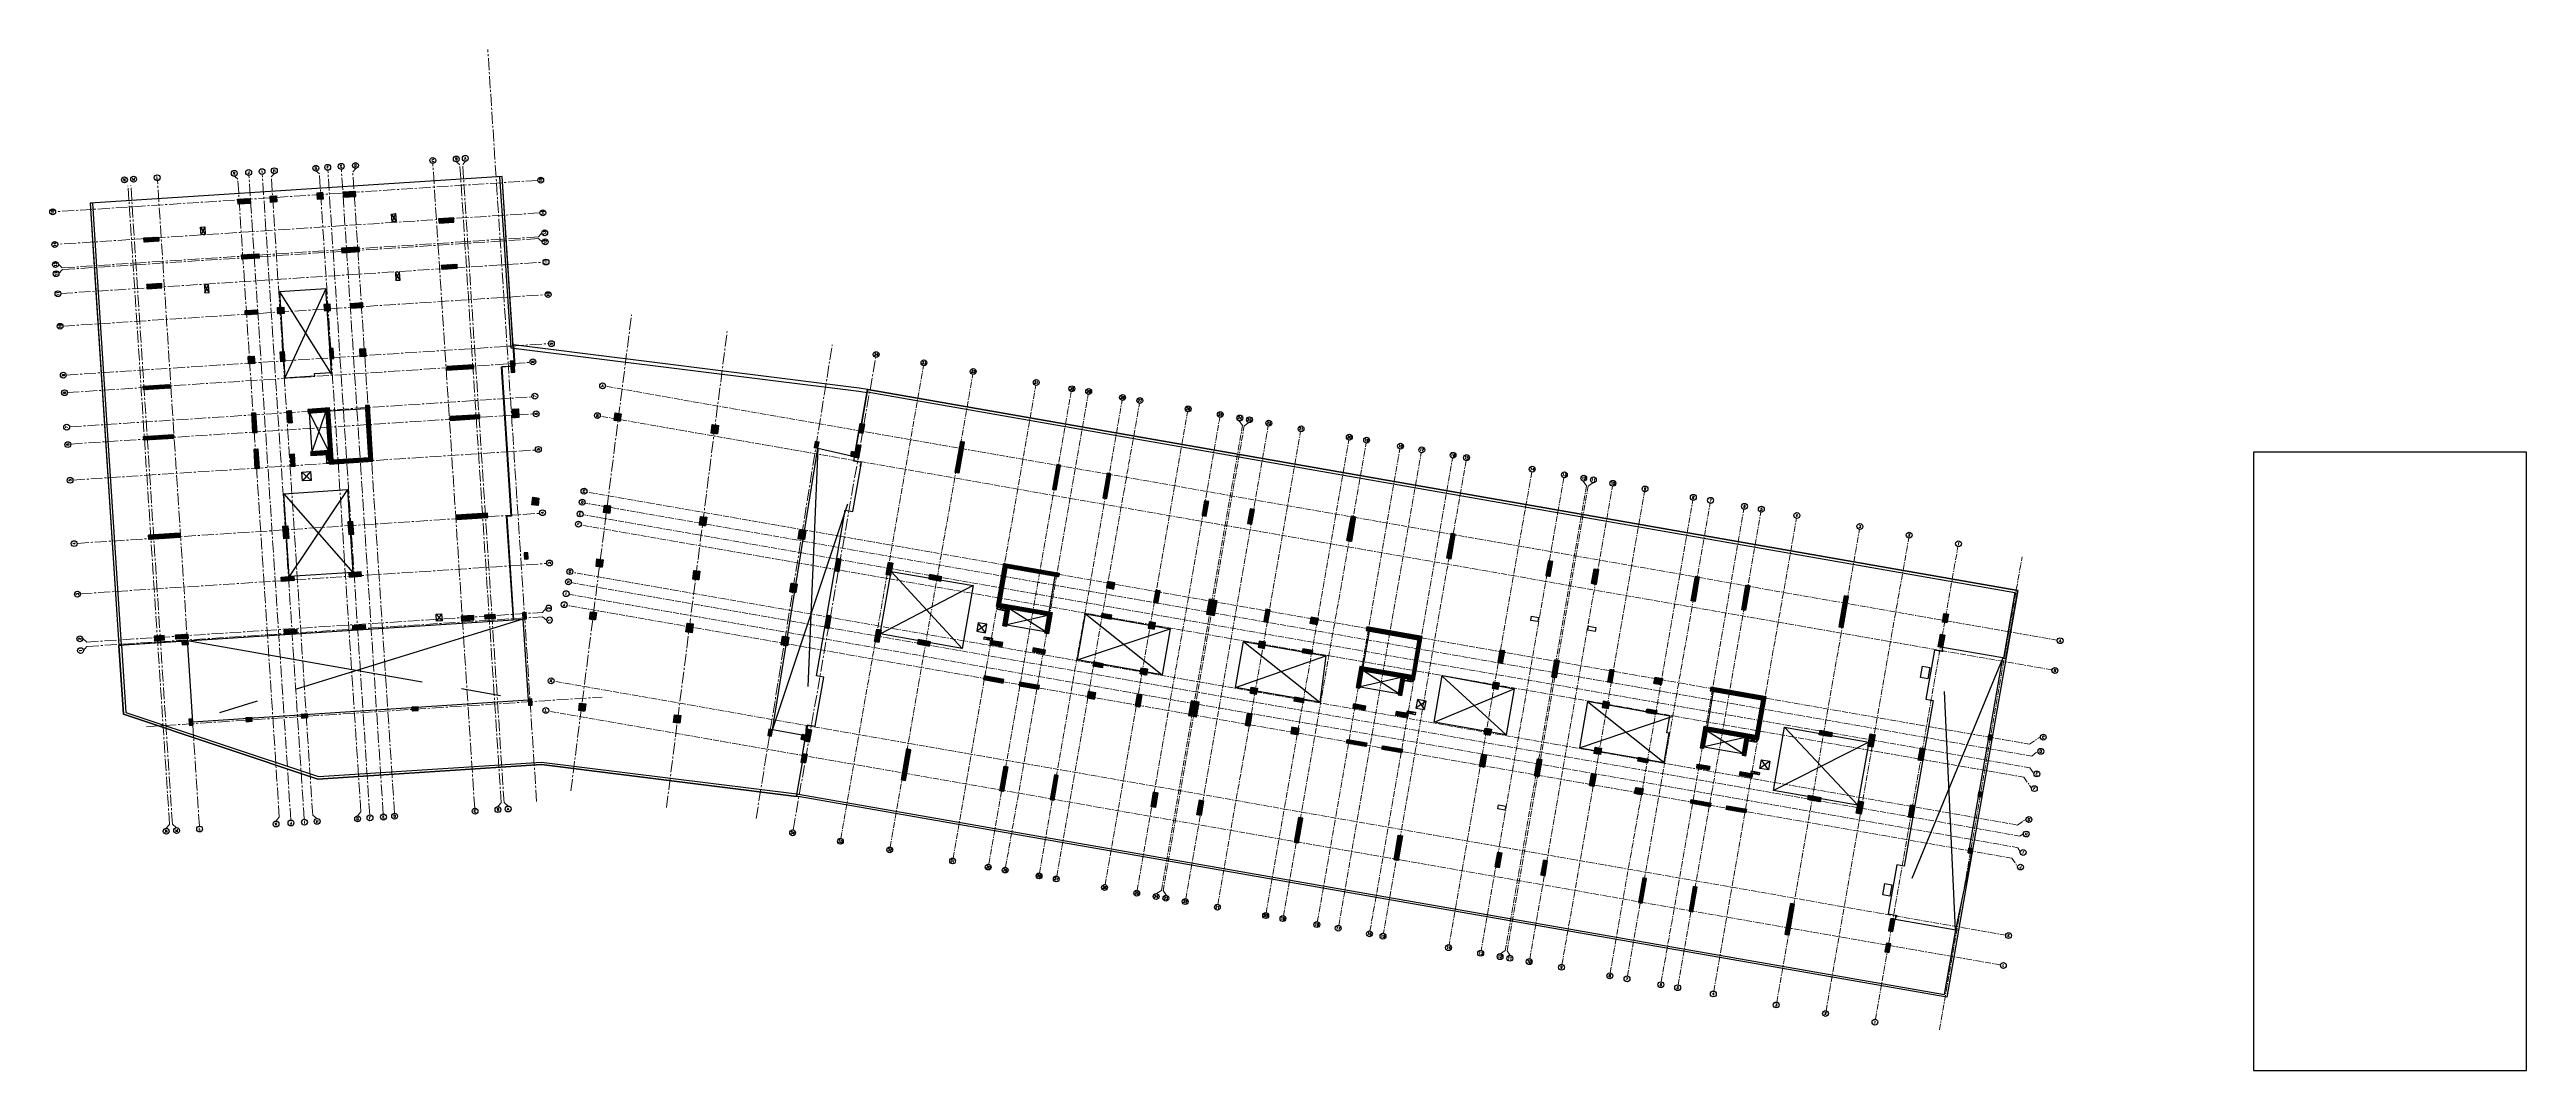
# Model space of a CAD drawing. Header units: metres. Extents: x -9 to 189, y -34 to 47.
import ezdxf
from ezdxf.enums import TextEntityAlignment as Align

# ---------------------------------------------------------------- set-up
doc = ezdxf.new("R2010")
doc.units = ezdxf.units.M
doc.header["$MEASUREMENT"] = 0
doc.linetypes.add('CENTER2', pattern=[28.575, 19.05, -3.175, 3.175, -3.175])
doc.linetypes.add('CENTERX2', pattern=[101.6, 63.5, -12.7, 12.7, -12.7])
for name, color, linetype in [('0-conc', 4, 'Continuous'), ('Column', 4, 'Continuous'), ('Opening', 1, 'Continuous'), ('S-COLS-DIMS', 2, 'Continuous'), ('S-COLS-GRID', 1, 'CENTER2'), ('S-COLS-HATH', 8, 'Continuous'), ('S-COLS-LINE', 7, 'Continuous'), ('S-FNDN-PC-LINE', 100, 'Continuous'), ('S-GRID-CIRC', 3, 'Continuous'), ('S-GRID-CIRC-TEXT', 3, 'Continuous'), ('S-GRID-DIMS', 2, 'Continuous'), ('S-OPIN-VOID', 2, 'CENTER2'), ('ShearWall', 6, 'Continuous'), ('Slab', 5, 'Continuous'), ('Wall', 10, 'Continuous')]:
    doc.layers.add(name, color=color, linetype=linetype)
doc.layers.add('TEMP', color=8, linetype='Continuous', plot=False)
doc.styles.add('S-ROMANS', font='romans.shx', dxfattribs={"width": 0.75})
pattern_1 = [(35.085013, (-230.76746, 166.57674), (-0.035924452, 0.051143756), [])]
pattern_2 = [(35.085013, (-239.56462, 168.11446), (-0.035924452, 0.051143756), [])]
pattern_3 = [(35.085013, (-258.270723, 171.38424), (-0.035924452, 0.051143756), [])]
pattern_4 = [(35.085013, (-267.067346, 172.92187), (-0.035924452, 0.051143756), [])]
pattern_5 = [(35.085013, (901.31732, -451.085314), (-0.035924452, 0.0511437558), [])]
pattern_6 = [(35.085013, (-98.69116, 148.91303), (-0.035924452, 0.051143756), [])]
pattern_7 = [(318.720498, (-440.42079, -225.96544), (0.0412333036, 0.046968763), [])]
pattern_8 = [(45, (-440.42079, -225.96544), (-0.088388348, 0.088388348), [])]
pattern_9 = [(48.720628, (-0.58339, 396.553495), (-0.046968857, 0.041233197), [])]

# ---------------------------------------------------------------- blocks, each defined once
blk = doc.blocks.new('S-GRID-CIRC')
at = {"layer": 'S-GRID-CIRC'}
blk.add_circle((0, 0), 0.35, dxfattribs=at)
at = {"layer": 'S-GRID-CIRC-TEXT', "color": 3, "style": 'S-ROMANS', "flags": 8}
blk.add_attdef('GRID-CIRC', text='', height=0.3, dxfattribs=at).set_placement((0, 0), align=Align.MIDDLE)

msp = doc.modelspace()

# ---------------------------------------------------------------- hatches: boundary and pattern name
at = {"layer": '0-conc'}
h = msp.add_hatch(dxfattribs=at)
h.set_pattern_fill('ANSI31', color=0)
h.set_pattern_definition(pattern_8)
h.paths.add_polyline_path([(51.53, -7.4), (51.82, -7.45), (51.75, -7.85), (51.46, -7.79)])
h.paths.add_polyline_path([(51.53, -7.4), (51.46, -7.79), (51.75, -7.85), (51.82, -7.45)])
h = msp.add_hatch(dxfattribs=at)
h.set_pattern_fill('ANSI31', color=0)
h.set_pattern_definition(pattern_8)
h.paths.add_polyline_path([(51.53, -7.4), (51.82, -7.45), (51.75, -7.85), (51.46, -7.79)])
h.paths.add_polyline_path([(51.53, -7.4), (51.46, -7.79), (51.75, -7.85), (51.82, -7.45)])
at = {"layer": 'S-COLS-HATH', "ltscale": 20}
h = msp.add_hatch(dxfattribs=at)
h.set_pattern_fill('ANSI31', color=256, scale=0.5, angle=363.7206, style=0)
h.set_pattern_definition(pattern_9)
h.paths.add_polyline_path([(9.03, 35.12), (9, 35.62), (9.5, 35.65), (9.53, 35.16)])
h = msp.add_hatch(dxfattribs=at)
h.set_pattern_fill('ANSI31', color=256, scale=0.5, angle=363.7206, style=0)
h.set_pattern_definition(pattern_9)
h.paths.add_polyline_path([(13.25, 35.4), (13.22, 35.9), (12.72, 35.86), (12.75, 35.37)])
h = msp.add_hatch(dxfattribs=at)
h.set_pattern_fill('ANSI31', color=256, scale=0.5, angle=363.7206, style=0)
h.set_pattern_definition(pattern_9)
h.paths.add_polyline_path([(15.84, 35.59), (15.82, 35.99), (14.82, 35.93), (14.85, 35.53)])
h = msp.add_hatch(dxfattribs=at)
h.set_pattern_fill('ANSI31', color=256, scale=0.5, angle=363.7206, style=0)
h.set_pattern_definition(pattern_9)
h.paths.add_polyline_path([(6.43, 34.98), (6.41, 35.38), (7.41, 35.44), (7.43, 35.04)])
h = msp.add_hatch(dxfattribs=at)
h.set_pattern_fill('ANSI31', color=256, scale=0.5, angle=363.7206, style=0)
h.set_pattern_definition(pattern_9)
h.paths.add_polyline_path([(22.5, 33.46), (23.69, 33.54), (23.67, 33.89), (22.47, 33.81)])
h = msp.add_hatch(dxfattribs=at)
h.set_pattern_fill('ANSI31', color=256, scale=0.5, angle=363.7206, style=0)
h.set_pattern_definition(pattern_9)
h.paths.add_polyline_path([(0.11, 32.01), (-1.08, 31.93), (-1.11, 32.28), (0.09, 32.35)])
h = msp.add_hatch(dxfattribs=at)
h.set_pattern_fill('ANSI31', color=256, scale=0.5, angle=363.7206, style=0)
h.set_pattern_definition(pattern_9)
h.paths.add_polyline_path([(6.7, 30.93), (8.09, 31.02), (8.12, 30.67), (6.72, 30.58)])
h = msp.add_hatch(dxfattribs=at)
h.set_pattern_fill('ANSI31', color=256, scale=0.5, angle=363.7206, style=0)
h.set_pattern_definition(pattern_9)
h.paths.add_polyline_path([(16.11, 31.54), (14.71, 31.45), (14.73, 31.1), (16.13, 31.19)])
h = msp.add_hatch(dxfattribs=at)
h.set_pattern_fill('ANSI31', color=256, scale=0.5, angle=363.7206, style=0)
h.set_pattern_definition(pattern_9)
h.paths.add_polyline_path([(22.71, 30.11), (23.91, 30.19), (23.93, 29.84), (22.74, 29.76)])
h = msp.add_hatch(dxfattribs=at)
h.set_pattern_fill('ANSI31', color=256, scale=0.5, angle=363.7206, style=0)
h.set_pattern_definition(pattern_9)
h.paths.add_polyline_path([(0.33, 28.65), (-0.87, 28.57), (-0.84, 28.22), (0.35, 28.3)])
h = msp.add_hatch(dxfattribs=at)
h.set_pattern_fill('ANSI31', color=256, scale=0.5, angle=363.7206, style=0)
h.set_pattern_definition(pattern_9)
h.paths.add_polyline_path([(7.01, 26.12), (6.99, 26.47), (7.99, 26.53), (8.01, 26.18)])
h = msp.add_hatch(dxfattribs=at)
h.set_pattern_fill('ANSI31', color=256, scale=0.5, angle=363.7206, style=0)
h.set_pattern_definition(pattern_9)
h.paths.add_polyline_path([(9.61, 26.21), (9.58, 26.71), (10.08, 26.74), (10.11, 26.24)])
h = msp.add_hatch(dxfattribs=at)
h.set_pattern_fill('ANSI31', color=256, scale=0.5, angle=363.7206, style=0)
h.set_pattern_definition(pattern_9)
h.paths.add_polyline_path([(13.83, 26.49), (13.8, 26.99), (13.3, 26.95), (13.33, 26.45)])
h = msp.add_hatch(dxfattribs=at)
h.set_pattern_fill('ANSI31', color=256, scale=0.5, angle=363.7206, style=0)
h.set_pattern_definition(pattern_9)
h.paths.add_polyline_path([(16.42, 26.73), (16.4, 27.08), (15.4, 27.01), (15.42, 26.66)])
h = msp.add_hatch(dxfattribs=at)
h.set_pattern_fill('ANSI31', color=256, scale=0.5, angle=-446.2795, style=0)
h.set_pattern_definition(pattern_7)
h.paths.add_polyline_path([(1.96, -0.25), (2.46, -0.22), (2.44, 0.08), (1.94, 0.04)])
h.paths.add_polyline_path([(2.5, -6.18), (2.54, -6.68), (2.83, -6.66), (2.8, -6.16)])
h.paths.add_polyline_path([(7.07, -6.38), (7.57, -6.35), (7.55, -6.05), (7.05, -6.08)])
h.paths.add_polyline_path([(20.34, -5.52), (20.84, -5.49), (20.82, -5.19), (20.32, -5.22)])
h.paths.add_polyline_path([(34.24, -4.96), (34.16, -5.55), (33.67, -5.49), (33.74, -4.9)])
h.paths.add_polyline_path([(29.95, -5.05), (29.92, -4.55), (29.62, -4.57), (29.65, -5.07)])
h.paths.add_polyline_path([(29.5, 1.84), (29.47, 2.34), (29.17, 2.32), (29.2, 1.82)])
h.paths.add_polyline_path([(29.63, 6.62), (29.6, 7.12), (29.3, 7.1), (29.33, 6.6)])
h.paths.add_polyline_path([(30.49, 11.49), (30.42, 10.9), (29.92, 10.96), (29.99, 11.56)])
h.paths.add_polyline_path([(35.09, 2.34), (35.02, 1.75), (34.52, 1.81), (34.6, 2.4)])
h.paths.add_polyline_path([(35.62, 6.56), (35.54, 5.96), (35.05, 6.02), (35.12, 6.62)])
h.paths.add_polyline_path([(28.56, 21.54), (28.53, 22.04), (28.23, 22.02), (28.26, 21.52)])
h.paths.add_polyline_path([(28.85, 18.63), (28.89, 17.93), (28.39, 17.9), (28.35, 18.6)])
h.paths.add_polyline_path([(36.22, 10.87), (36.15, 10.27), (35.65, 10.33), (35.73, 10.93)])
h.paths.add_polyline_path([(37.07, 18.22), (36.99, 17.63), (36.5, 17.69), (36.57, 18.29)])
h.paths.add_polyline_path([(44.85, 17.3), (44.76, 16.61), (44.27, 16.67), (44.35, 17.36)])
h.paths.add_polyline_path([(52.79, 15.47), (52.88, 15.96), (52.58, 16.01), (52.5, 15.52)])
h.paths.add_polyline_path([(55.48, 15.22), (55.78, 15.17), (55.71, 14.78), (55.41, 14.83)])
h.paths.add_polyline_path([(55.48, 15.22), (55.41, 14.83), (55.71, 14.78), (55.78, 15.17)])
h.paths.add_polyline_path([(43.9, 9.96), (43.81, 9.27), (43.32, 9.33), (43.4, 10.02)])
h.paths.add_polyline_path([(42.82, 1.43), (42.74, 0.73), (42.24, 0.8), (42.33, 1.49)])
h.paths.add_polyline_path([(43.36, 5.64), (43.28, 4.95), (42.78, 5.01), (42.87, 5.71)])
h.paths.add_polyline_path([(41.82, -5.9), (41.75, -6.5), (41.25, -6.44), (41.33, -5.84)])
h.paths.add_polyline_path([(49.08, -7.53), (49.16, -7.04), (48.87, -6.99), (48.78, -7.48)])
h.paths.add_polyline_path([(51.14, 4.62), (51.03, 3.93), (50.54, 4), (50.65, 4.7)])
h.paths.add_polyline_path([(51.82, 8.86), (51.71, 8.17), (51.22, 8.24), (51.33, 8.94)])
h.paths.add_polyline_path([(50.46, 0.37), (50.35, -0.32), (49.85, -0.24), (49.96, 0.45)])
h = msp.add_hatch(dxfattribs=at)
h.set_pattern_fill('ANSI31', color=256, scale=0.5, angle=363.7206, style=0)
h.set_pattern_definition(pattern_9)
h.paths.add_polyline_path([(7.26, 22.21), (7.23, 22.81), (7.72, 22.84), (7.76, 22.24)])
h = msp.add_hatch(dxfattribs=at)
h.set_pattern_fill('ANSI31', color=256, scale=0.5, angle=363.7206, style=0)
h.set_pattern_definition(pattern_9)
h.paths.add_polyline_path([(9.86, 22.38), (9.81, 23.17), (10.11, 23.19), (10.16, 22.4)])
h = msp.add_hatch(dxfattribs=at)
h.set_pattern_fill('ANSI31', color=256, scale=0.5, angle=363.7206, style=0)
h.set_pattern_definition(pattern_9)
h.paths.add_polyline_path([(14.08, 22.65), (14.03, 23.45), (13.73, 23.43), (13.78, 22.63)])
h = msp.add_hatch(dxfattribs=at)
h.set_pattern_fill('ANSI31', color=256, scale=0.5, angle=363.7206, style=0)
h.set_pattern_definition(pattern_9)
h.paths.add_polyline_path([(16.67, 22.82), (16.64, 23.42), (16.14, 23.39), (16.18, 22.79)])
h = msp.add_hatch(dxfattribs=at)
h.set_pattern_fill('ANSI31', color=256, scale=0.5, angle=363.7206, style=0)
h.set_pattern_definition(pattern_9)
h.paths.add_polyline_path([(23.11, 22.01), (23.13, 21.71), (25.28, 21.85), (25.26, 22.15)])
h = msp.add_hatch(dxfattribs=at)
h.set_pattern_fill('ANSI31', color=256, scale=0.5, angle=-446.2795, style=0)
h.set_pattern_definition([(318.720497821, (-630536.107093, -849354.58068), (0.0412333036018, 0.046968762748), [])])
h.paths.add_polyline_path([(28.53, 22.06), (28.5, 22.46), (28.2, 22.44), (28.23, 22.04)])
h = msp.add_hatch(dxfattribs=at)
h.set_pattern_fill('ANSI31', color=256, scale=0.5, angle=-446.2795, style=0)
h.set_pattern_definition([(318.720497821, (-630536.107093, -849354.58068), (0.0412333036018, 0.046968762748), [])])
h.paths.add_polyline_path([(28.53, 22.06), (28.5, 22.46), (28.2, 22.44), (28.23, 22.04)])
h = msp.add_hatch(dxfattribs=at)
h.set_pattern_fill('ANSI31', color=256, scale=0.5, angle=363.7206, style=0)
h.set_pattern_definition(pattern_9)
h.paths.add_polyline_path([(0.99, 20.57), (1.01, 20.27), (-1.14, 20.13), (-1.16, 20.43)])
h = msp.add_hatch(dxfattribs=at)
h.set_pattern_fill('ANSI31', color=256, scale=0.5, angle=363.7206, style=0)
h.set_pattern_definition(pattern_9)
h.paths.add_polyline_path([(7.92, 16.71), (7.62, 16.69), (7.52, 18.29), (7.82, 18.31)])
h = msp.add_hatch(dxfattribs=at)
h.set_pattern_fill('ANSI31', color=256, scale=0.5, angle=363.7206, style=0)
h.set_pattern_definition(pattern_9)
h.paths.add_polyline_path([(10.46, 17.48), (10.39, 18.47), (10.69, 18.49), (10.76, 17.49)])
h = msp.add_hatch(dxfattribs=at)
h.set_pattern_fill('ANSI31', color=256, scale=0.5, angle=363.7206, style=0)
h.set_pattern_definition(pattern_9)
h.paths.add_polyline_path([(14.01, 14.52), (13.74, 18.69), (12.02, 18.58), (12.04, 18.28), (13.46, 18.37), (13.66, 15.28), (12.24, 15.19), (12.26, 14.89), (13.68, 14.98), (13.73, 14.2), (17.22, 14.43), (16.93, 18.9), (16.63, 18.88), (16.9, 14.71)])
h = msp.add_hatch(dxfattribs=at)
h.set_pattern_fill('ANSI31', color=256, scale=0.5, angle=363.7206, style=0)
h.set_pattern_definition([(48.720628, (-0.58339, 396.55349), (-0.046968857, 0.041233197), [])])
h.paths.add_polyline_path([(23.37, 18), (23.39, 17.7), (25.77, 17.85), (25.75, 18.15)])
h = msp.add_hatch(dxfattribs=at)
h.set_pattern_fill('ANSI31', color=256, scale=0.5, angle=363.7206, style=0)
h.set_pattern_definition([(48.720628, (-0.58339, 396.55349), (-0.046968857, 0.041233197), [])])
h.paths.add_polyline_path([(1.25, 16.56), (1.27, 16.26), (-1.11, 16.11), (-1.13, 16.41)])
h = msp.add_hatch(dxfattribs=at)
h.set_pattern_fill('ANSI31', color=256, scale=0.5, angle=80.085, style=0)
h.set_pattern_definition([(125.085013, (121.194826, 351.89047), (-0.051143756, -0.035924452), [])])
h.paths.add_polyline_path([(56.41, 16.67), (56.53, 17.36), (56.19, 17.42), (56.07, 16.73)])
h = msp.add_hatch(dxfattribs=at)
h.set_pattern_fill('ANSI31', color=256, scale=0.5, angle=-9.915, style=0)
h.set_pattern_definition(pattern_5)
h.paths.add_polyline_path([(63.75, 13.56), (64.09, 13.5), (64.52, 15.96), (64.18, 16.02)])
h = msp.add_hatch(dxfattribs=at)
h.set_pattern_fill('ANSI31', color=256, scale=0.5, angle=363.7206, style=0)
h.set_pattern_definition(pattern_9)
h.paths.add_polyline_path([(8.11, 13.84), (7.81, 13.82), (7.71, 15.41), (8.01, 15.43)])
h = msp.add_hatch(dxfattribs=at)
h.set_pattern_fill('ANSI31', color=256, scale=0.5, angle=363.7206, style=0)
h.set_pattern_definition(pattern_9)
h.paths.add_polyline_path([(10.98, 14.02), (10.68, 14), (10.62, 15), (10.92, 15.02)])
h = msp.add_hatch(dxfattribs=at)
h.set_pattern_fill('ANSI31', color=256, scale=0.5, angle=-446.2795, style=0)
h.set_pattern_definition([(318.720498, (-436.395075, -294.62229), (0.0412333036, 0.046968763), [])])
h.paths.add_polyline_path([(55.48, 15.22), (55.41, 14.83), (55.71, 14.78), (55.78, 15.17)])
h = msp.add_hatch(dxfattribs=at)
h.set_pattern_fill('ANSI31', color=256, scale=0.5, angle=80.085, style=0)
h.set_pattern_definition([(125.085013, (126.4591, 353.18335), (-0.051143756, -0.035924452), [])])
h.paths.add_polyline_path([(56.07, 14.7), (56.24, 15.68), (55.9, 15.74), (55.72, 14.76)])
h = msp.add_hatch(dxfattribs=at)
h.set_pattern_fill('ANSI31', color=256, scale=0.5, angle=-9.915, style=0)
h.set_pattern_definition(pattern_5)
h.paths.add_polyline_path([(72.19, 14.12), (71.9, 14.17), (71.55, 12.2), (71.85, 12.15)])
h = msp.add_hatch(dxfattribs=at)
h.set_pattern_fill('ANSI31', color=256, scale=0.5, angle=-9.915, style=0)
h.set_pattern_definition(pattern_5)
h.paths.add_polyline_path([(76.22, 13.42), (75.93, 13.47), (75.58, 11.5), (75.88, 11.45)])
h = msp.add_hatch(dxfattribs=at)
h.set_pattern_fill('ANSI31', color=256, scale=0.5, angle=363.7206, style=0)
h.set_pattern_definition(pattern_9)
h.paths.add_polyline_path([(23.88, 10.13), (23.91, 9.78), (26.4, 9.94), (26.38, 10.29)])
h = msp.add_hatch(dxfattribs=at)
h.set_pattern_fill('ANSI31', color=256, scale=0.5, angle=80.085, style=0)
h.set_pattern_definition([(125.085013, (181.10068, 340.089375), (-0.051143756, -0.035924452), [])])
h.paths.add_polyline_path([(83.84, 10.04), (84.05, 11.22), (83.7, 11.28), (83.5, 10.1)])
h = msp.add_hatch(dxfattribs=at)
h.set_pattern_fill('ANSI31', color=256, scale=0.5, angle=80.085, style=0)
h.set_pattern_definition([(125.085013, (184.75527, 339.45056), (-0.051143756, -0.035924452), [])])
h.paths.add_polyline_path([(87.49, 9.4), (87.7, 10.58), (87.36, 10.64), (87.15, 9.46)])
h = msp.add_hatch(dxfattribs=at)
h.set_pattern_fill('ANSI31', color=256, scale=0.5, angle=-9.915, style=0)
h.set_pattern_definition(pattern_5)
h.paths.add_polyline_path([(95.44, 10.06), (95.78, 10), (95.44, 8.03), (95.09, 8.09)])
h = msp.add_hatch(dxfattribs=at)
h.set_pattern_fill('ANSI31', color=256, scale=0.5, angle=363.7206, style=0)
h.set_pattern_definition(pattern_9)
h.paths.add_polyline_path([(1.76, 8.69), (1.78, 8.34), (-0.71, 8.18), (-0.74, 8.53)])
h = msp.add_hatch(dxfattribs=at)
h.set_pattern_fill('ANSI31', color=256, scale=0.5, angle=363.7206, style=0)
h.set_pattern_definition(pattern_9)
h.paths.add_polyline_path([(10.09, 8.24), (10.02, 9.24), (10.42, 9.27), (10.49, 8.27)])
h = msp.add_hatch(dxfattribs=at)
h.set_pattern_fill('ANSI31', color=256, scale=0.5, angle=363.7206, style=0)
h.set_pattern_definition(pattern_9)
h.paths.add_polyline_path([(15.68, 8.61), (15.62, 9.6), (15.22, 9.58), (15.29, 8.58)])
h = msp.add_hatch(dxfattribs=at)
h.set_pattern_fill('ANSI31', color=256, scale=0.5, angle=-9.915, style=0)
h.set_pattern_definition(pattern_5)
h.paths.add_polyline_path([(103.75, 8.61), (103.41, 8.67), (103.06, 6.7), (103.41, 6.64)])
h = msp.add_hatch(dxfattribs=at)
h.set_pattern_fill('ANSI31', color=256, scale=0.5, angle=80.085, style=0)
h.set_pattern_definition([(125.085013, (151.756616, 335.46787), (-0.051143756, -0.035924452), [])])
h.paths.add_polyline_path([(54.48, 5.62), (54.65, 6.61), (54.31, 6.67), (54.14, 5.68)])
h = msp.add_hatch(dxfattribs=at)
h.set_pattern_fill('ANSI31', color=256, scale=0.5, angle=80.085, style=0)
h.set_pattern_definition([(125.085013, (41.561815, 355.80063), (-0.051143756, -0.035924452), [])])
h.paths.add_polyline_path([(58.25, 5.37), (58.43, 6.36), (58.77, 6.3), (58.6, 5.31)])
h = msp.add_hatch(dxfattribs=at)
h.set_pattern_fill('ANSI31', color=256, scale=0.5, angle=-9.915, style=0)
h.set_pattern_definition(pattern_6)
h.paths.add_polyline_path([(71.23, 0.65), (70.93, 0.7), (71.17, 2.1), (68.12, 2.63), (67.88, 1.23), (67.58, 1.29), (67.82, 2.68), (67.06, 2.82), (67.66, 6.27), (72.07, 5.5), (72.02, 5.2), (67.9, 5.92), (67.4, 3.06), (71.52, 2.34)])
h = msp.add_hatch(dxfattribs=at)
h.set_pattern_fill('ANSI31', color=256, scale=0.5, angle=80.085, style=0)
h.set_pattern_definition([(125.085013, (208.60368, 335.28193), (-0.051143756, -0.035924452), [])])
h.paths.add_polyline_path([(111.34, 5.23), (111.55, 6.41), (111.2, 6.47), (111, 5.29)])
h = msp.add_hatch(dxfattribs=at)
h.set_pattern_fill('ANSI31', color=256, scale=0.5, angle=363.7206, style=0)
h.set_pattern_definition(pattern_9)
h.paths.add_polyline_path([(9.89, 5.17), (10.88, 5.24), (10.91, 4.89), (9.91, 4.82)])
h = msp.add_hatch(dxfattribs=at)
h.set_pattern_fill('ANSI31', color=256, scale=0.5, angle=363.7206, style=0)
h.set_pattern_definition(pattern_9)
h.paths.add_polyline_path([(16.28, 5.59), (15.28, 5.52), (15.31, 5.17), (16.3, 5.24)])
h = msp.add_hatch(dxfattribs=at)
h.set_pattern_fill('ANSI31', color=256, scale=0.5, angle=-9.915, style=0)
h.set_pattern_definition([(35.085013, (391.37964, -92.02416), (-0.035924452, 0.051143756), [])])
h.paths.add_polyline_path([(61.65, 5.03), (62.63, 4.86), (62.69, 5.2), (61.71, 5.37)])
h = msp.add_hatch(dxfattribs=at)
h.set_pattern_fill('ANSI31', color=256, scale=0.5, angle=-9.915, style=0)
h.set_pattern_definition([(35.085013, (-102.359574, 246.20588), (-0.035924452, 0.051143756), [])])
h.paths.add_polyline_path([(75.86, 4.33), (76.45, 4.22), (76.53, 4.72), (75.94, 4.82)])
h = msp.add_hatch(dxfattribs=at)
h.set_pattern_fill('ANSI31', color=256, scale=0.5, angle=-9.915, style=0)
h.set_pattern_definition(pattern_4)
h.paths.add_polyline_path([(80.15, 4.08), (79.81, 4.14), (79.63, 3.16), (79.98, 3.1)])
h = msp.add_hatch(dxfattribs=at)
h.set_pattern_fill('ANSI31', color=256, scale=0.5, angle=80.085, style=0)
h.set_pattern_definition([(125.085013, (153.59769, 344.89684), (-0.051143756, -0.035924452), [])])
h.paths.add_polyline_path([(114.65, 4.65), (114.86, 5.83), (115.2, 5.77), (115, 4.59)])
h = msp.add_hatch(dxfattribs=at)
h.set_pattern_fill('ANSI31', color=256, scale=0.5, angle=-9.915, style=0)
h.set_pattern_definition(pattern_5)
h.paths.add_polyline_path([(122.96, 5.25), (123.26, 5.2), (122.92, 3.23), (122.62, 3.28)])
h = msp.add_hatch(dxfattribs=at)
h.set_pattern_fill('ANSI31', color=256, scale=0.5, angle=-9.915, style=0)
h.set_pattern_definition(pattern_5)
h.paths.add_polyline_path([(126.99, 4.54), (127.29, 4.49), (126.95, 2.52), (126.65, 2.57)])
h = msp.add_hatch(dxfattribs=at)
h.set_pattern_fill('ANSI31', color=256, scale=0.5, angle=363.7206, style=0)
h.set_pattern_definition(pattern_9)
h.paths.add_polyline_path([(25.27, 2.1), (24.27, 2.04), (24.29, 1.69), (25.29, 1.75)])
h = msp.add_hatch(dxfattribs=at)
h.set_pattern_fill('ANSI31', color=256, scale=0.5, angle=363.7206, style=0)
h.set_pattern_definition(pattern_9)
h.paths.add_polyline_path([(26.16, 2.16), (26.96, 2.21), (26.99, 1.86), (26.19, 1.81)])
h = msp.add_hatch(dxfattribs=at)
h.set_pattern_fill('ANSI31', color=256, scale=0.5, angle=80.085, style=0)
h.set_pattern_definition([(125.085013, (150.92908, 331.02399), (-0.051143756, -0.035924452), [])])
h.paths.add_polyline_path([(53.69, 1.07), (53.86, 2.05), (53.51, 2.12), (53.34, 1.13)])
h = msp.add_hatch(dxfattribs=at)
h.set_pattern_fill('ANSI31', color=256, scale=0.5, angle=-9.915, style=0)
h.set_pattern_definition([(35.085013, (-99.382185, 245.584), (-0.035924452, 0.051143756), [])])
h.paths.add_polyline_path([(75.44, 1.96), (76.23, 1.82), (76.28, 2.12), (75.5, 2.26)])
h = msp.add_hatch(dxfattribs=at)
h.set_pattern_fill('ANSI31', color=256, scale=0.5, angle=-9.915, style=0)
h.set_pattern_definition([(35.085013, (-100.90901, 245.64778), (-0.035924452, 0.051143756), [])])
h.paths.add_polyline_path([(84.14, 2.17), (84.35, 3.35), (84.06, 3.4), (83.85, 2.22)])
h = msp.add_hatch(dxfattribs=at)
h.set_pattern_fill('ANSI31', color=256, scale=0.5, angle=-9.915, style=0)
h.set_pattern_definition([(35.085013, (-100.93856, 245.652944), (-0.035924452, 0.051143756), [])])
h.paths.add_polyline_path([(84.49, 2.11), (84.7, 3.29), (84.4, 3.34), (84.19, 2.16)])
h = msp.add_hatch(dxfattribs=at)
h.set_pattern_fill('ANSI31', color=256, scale=0.5, angle=-9.915, style=0)
h.set_pattern_definition(pattern_3)
h.paths.add_polyline_path([(88.95, 2.55), (88.6, 2.61), (88.43, 1.62), (88.77, 1.56)])
h = msp.add_hatch(dxfattribs=at)
h.set_pattern_fill('ANSI31', color=256, scale=0.5, angle=-9.915, style=0)
h.set_pattern_definition(pattern_5)
h.paths.add_polyline_path([(134.41, 1.21), (134.75, 1.15), (135.18, 3.61), (134.84, 3.67)])
h = msp.add_hatch(dxfattribs=at)
h.set_pattern_fill('ANSI31', color=256, scale=0.5, angle=80.085, style=0)
h.set_pattern_definition([(125.085013, (126.08378, 351.03589), (-0.051143756, -0.035924452), [])])
h.paths.add_polyline_path([(142.7, 1.58), (142.82, 2.27), (143.17, 2.21), (143.05, 1.52)])
h = msp.add_hatch(dxfattribs=at)
h.set_pattern_fill('ANSI31', color=256, scale=0.5, angle=363.7206, style=0)
h.set_pattern_definition(pattern_9)
h.paths.add_polyline_path([(0.53, 0.5), (-0.27, 0.44), (-0.25, 0.09), (0.55, 0.15)])
h = msp.add_hatch(dxfattribs=at)
h.set_pattern_fill('ANSI31', color=256, scale=0.5, angle=363.7206, style=0)
h.set_pattern_definition(pattern_9)
h.paths.add_polyline_path([(1.43, 0.55), (2.42, 0.62), (2.45, 0.27), (1.45, 0.2)])
h = msp.add_hatch(dxfattribs=at)
h.set_pattern_fill('ANSI31', color=256, scale=0.5, angle=363.7206, style=0)
h.set_pattern_definition(pattern_9)
h.paths.add_polyline_path([(10.12, 0.95), (11.12, 1.01), (11.14, 0.66), (10.14, 0.6)])
h = msp.add_hatch(dxfattribs=at)
h.set_pattern_fill('ANSI31', color=256, scale=0.5, angle=363.7206, style=0)
h.set_pattern_definition(pattern_9)
h.paths.add_polyline_path([(15.6, 1.3), (16.6, 1.37), (16.62, 1.02), (15.62, 0.96)])
h = msp.add_hatch(dxfattribs=at)
h.set_pattern_fill('ANSI31', color=256, scale=0.5, angle=80.085, style=0)
h.set_pattern_definition([(125.085013, (40.583756, 350.20545), (-0.051143756, -0.035924452), [])])
h.paths.add_polyline_path([(57.32, 0.02), (57.49, 1.01), (57.84, 0.95), (57.66, -0.04)])
h = msp.add_hatch(dxfattribs=at)
h.set_pattern_fill('ANSI31', color=256, scale=0.5, angle=-9.915, style=0)
h.set_pattern_definition([(35.085013, (390.446385, -97.36324), (-0.035924452, 0.051143756), [])])
h.paths.add_polyline_path([(60.74, -0.16), (61.72, -0.34), (61.78, 0.01), (60.8, 0.18)])
h = msp.add_hatch(dxfattribs=at)
h.set_pattern_fill('ANSI31', color=256, scale=0.5, angle=-9.915, style=0)
h.set_pattern_definition(pattern_1)
h.paths.add_polyline_path([(67.57, -0.06), (67.52, -0.36), (66.53, -0.19), (66.58, 0.11)])
h = msp.add_hatch(dxfattribs=at)
h.set_pattern_fill('ANSI31', color=256, scale=0.5, angle=-9.915, style=0)
h.set_pattern_definition(pattern_4)
h.paths.add_polyline_path([(79.78, 1.51), (79.28, 1.6), (79.2, 1.1), (79.69, 1.02)])
h = msp.add_hatch(dxfattribs=at)
h.set_pattern_fill('ANSI31', color=256, scale=0.5, angle=-9.915, style=0)
h.set_pattern_definition(pattern_3)
h.paths.add_polyline_path([(88.57, -0.03), (88.08, 0.06), (87.99, -0.43), (88.49, -0.52)])
h = msp.add_hatch(dxfattribs=at)
h.set_pattern_fill('ANSI31', color=256, scale=0.5, angle=-9.915, style=0)
h.set_pattern_definition([(35.085013, (-99.38468, 245.68588), (-0.035924452, 0.051143756), [])])
h.paths.add_polyline_path([(92.13, 1.48), (92.72, 1.38), (92.81, 1.87), (92.22, 1.97)])
h = msp.add_hatch(dxfattribs=at)
h.set_pattern_fill('ANSI31', color=256, scale=0.5, angle=-9.915, style=0)
h.set_pattern_definition(pattern_6)
h.paths.add_polyline_path([(95.83, -3.65), (96.13, -3.7), (96.37, -2.31), (99.43, -2.84), (99.18, -4.24), (99.48, -4.29), (99.72, -2.89), (100.49, -3.03), (101.09, 0.42), (96.68, 1.19), (96.63, 0.9), (100.79, 0.17), (100.3, -2.69), (96.13, -1.96)])
h = msp.add_hatch(dxfattribs=at)
h.set_pattern_fill('ANSI31', color=256, scale=0.5, angle=80.085, style=0)
h.set_pattern_definition([(125.085013, (126.45915, 353.18334), (-0.051143756, -0.035924452), [])])
h.paths.add_polyline_path([(142.36, -0.39), (142.53, 0.6), (142.88, 0.54), (142.7, -0.45)])
h = msp.add_hatch(dxfattribs=at)
h.set_pattern_fill('ANSI31', color=256, scale=0.5, angle=-9.915, style=0)
h.set_pattern_definition([(35.085013, (-152.67716, 255.28552), (-0.035924452, 0.051143756), [])])
h.paths.add_polyline_path([(69.96, -0.78), (70.94, -0.96), (71, -0.66), (70.01, -0.49)])
h = msp.add_hatch(dxfattribs=at)
h.set_pattern_fill('ANSI31', color=256, scale=0.5, angle=-9.915, style=0)
h.set_pattern_definition([(35.085013, (-99.36498, 245.682426), (-0.035924452, 0.051143756), [])])
h.paths.add_polyline_path([(74.77, -1.91), (75.56, -2.05), (75.61, -1.75), (74.82, -1.61)])
h = msp.add_hatch(dxfattribs=at)
h.set_pattern_fill('ANSI31', color=256, scale=0.5, angle=-9.915, style=0)
h.set_pattern_definition([(35.085013, (-102.398265, 246.111205), (-0.035924452, 0.051143756), [])])
h.paths.add_polyline_path([(91.52, -0.85), (92.31, -0.99), (92.36, -0.69), (91.57, -0.55)])
h = msp.add_hatch(dxfattribs=at)
h.set_pattern_fill('ANSI31', color=256, scale=0.5, angle=-9.915, style=0)
h.set_pattern_definition(pattern_2)
h.paths.add_polyline_path([(107.7, -0.73), (107.31, -0.66), (107.14, -1.65), (107.53, -1.72)])
h = msp.add_hatch(dxfattribs=at)
h.set_pattern_fill('ANSI31', color=256, scale=0.5, angle=-9.915, style=0)
h.set_pattern_definition([(35.085013, (-128.586174, 250.48568), (-0.035924452, 0.051143756), [])])
h.paths.add_polyline_path([(111.46, -2.81), (111.7, -1.43), (112.05, -1.49), (111.81, -2.87)])
h = msp.add_hatch(dxfattribs=at)
h.set_pattern_fill('ANSI31', color=256, scale=0.5, angle=80.085, style=0)
h.set_pattern_definition([(125.085013, (-216.614724, 164.559666), (-0.051143756, -0.035924452), [])])
h.paths.add_polyline_path([(66.09, -2.73), (66.04, -3.02), (67.61, -3.3), (67.66, -3), (66.09, -2.73), (66.09, -2.73)])
h = msp.add_hatch(dxfattribs=at)
h.set_pattern_fill('ANSI31', color=256, scale=0.5, angle=80.085, style=0)
h.set_pattern_definition([(125.085013, (-235.70387, 66.380186), (-0.051143756, -0.035924452), [])])
h.paths.add_polyline_path([(70.5, -3.5), (70.45, -3.79), (68.87, -3.52), (68.92, -3.22)])
h = msp.add_hatch(dxfattribs=at)
h.set_pattern_fill('ANSI31', color=256, scale=0.5, angle=-9.915, style=0)
h.set_pattern_definition(pattern_4)
h.paths.add_polyline_path([(79.05, -2.66), (78.56, -2.57), (78.64, -2.08), (79.13, -2.17)])
h = msp.add_hatch(dxfattribs=at)
h.set_pattern_fill('ANSI31', color=256, scale=0.5, angle=-9.915, style=0)
h.set_pattern_definition(pattern_3)
h.paths.add_polyline_path([(87.84, -4.2), (87.35, -4.11), (87.44, -3.62), (87.93, -3.7)])
h = msp.add_hatch(dxfattribs=at)
h.set_pattern_fill('ANSI31', color=256, scale=0.5, angle=-9.915, style=0)
h.set_pattern_definition(pattern_2)
h.paths.add_polyline_path([(107.28, -3.3), (106.79, -3.21), (106.7, -3.7), (107.19, -3.79)])
h = msp.add_hatch(dxfattribs=at)
h.set_pattern_fill('ANSI31', color=256, scale=0.5, angle=-9.915, style=0)
h.set_pattern_definition(pattern_1)
h.paths.add_polyline_path([(116.45, -2.26), (116.1, -2.2), (115.93, -3.19), (116.28, -3.25)])
h = msp.add_hatch(dxfattribs=at)
h.set_pattern_fill('ANSI31', color=256, scale=0.5, angle=-9.915, style=0)
h.set_pattern_definition([(35.085013, (-129.86256, 251.01338), (-0.035924452, 0.051143756), [])])
h.paths.add_polyline_path([(120.22, -3.43), (119.63, -3.33), (119.72, -2.83), (120.31, -2.94)])
h = msp.add_hatch(dxfattribs=at)
h.set_pattern_fill('ANSI31', color=256, scale=0.5, angle=-9.915, style=0)
h.set_pattern_definition(pattern_6)
h.paths.add_polyline_path([(123.34, -8.46), (123.63, -8.51), (123.88, -7.11), (126.93, -7.65), (126.68, -9.05), (126.98, -9.1), (127.22, -7.7), (127.99, -7.83), (128.6, -4.39), (124.18, -3.61), (124.13, -3.91), (128.25, -4.63), (127.75, -7.49), (123.63, -6.77)])
h = msp.add_hatch(dxfattribs=at)
h.set_pattern_fill('ANSI31', color=256, scale=0.5, angle=-446.2795, style=0)
h.set_pattern_definition([(318.7205, (-98.69116, -51.08697), (0.041233304, 0.046968763), [])])
h.paths.add_polyline_path([(11.51, -6.09), (12.01, -6.06), (11.99, -5.76), (11.49, -5.8)])
h = msp.add_hatch(dxfattribs=at)
h.set_pattern_fill('ANSI31', color=256, scale=0.5, angle=-9.915, style=0)
h.set_pattern_definition([(35.085013, (-102.37679, 246.107376), (-0.035924452, 0.051143756), [])])
h.paths.add_polyline_path([(74.32, -4.47), (74.91, -4.57), (75, -4.08), (74.41, -3.98)])
h = msp.add_hatch(dxfattribs=at)
h.set_pattern_fill('ANSI31', color=256, scale=0.5, angle=-9.915, style=0)
h.set_pattern_definition(pattern_4)
h.paths.add_polyline_path([(78.53, -5.21), (78.18, -5.15), (78.35, -4.16), (78.7, -4.22)])
h = msp.add_hatch(dxfattribs=at)
h.set_pattern_fill('ANSI31', color=256, scale=0.5, angle=-9.915, style=0)
h.set_pattern_definition([(35.085013, (-100.82292, 246.1403), (-0.035924452, 0.051143756), [])])
h.paths.add_polyline_path([(82.73, -5.94), (82.93, -4.76), (82.64, -4.71), (82.43, -5.89)])
h = msp.add_hatch(dxfattribs=at)
h.set_pattern_fill('ANSI31', color=256, scale=0.5, angle=-9.915, style=0)
h.set_pattern_definition([(35.085013, (-100.852467, 246.145467), (-0.035924452, 0.051143756), [])])
h.paths.add_polyline_path([(83.07, -6), (83.28, -4.82), (82.98, -4.77), (82.78, -5.95)])
h = msp.add_hatch(dxfattribs=at)
h.set_pattern_fill('ANSI31', color=256, scale=0.5, angle=-9.915, style=0)
h.set_pattern_definition(pattern_3)
h.paths.add_polyline_path([(87.32, -6.74), (86.98, -6.68), (87.15, -5.7), (87.49, -5.76)])
h = msp.add_hatch(dxfattribs=at)
h.set_pattern_fill('ANSI31', color=256, scale=0.5, angle=-9.915, style=0)
h.set_pattern_definition([(35.085013, (-102.38106, 246.20963), (-0.035924452, 0.051143756), [])])
h.paths.add_polyline_path([(90.84, -4.72), (91.63, -4.86), (91.68, -4.56), (90.89, -4.42)])
h = msp.add_hatch(dxfattribs=at)
h.set_pattern_fill('ANSI31', color=256, scale=0.5, angle=-9.915, style=0)
h.set_pattern_definition([(35.085013, (-127.28221, 250.846543), (-0.035924452, 0.051143756), [])])
h.paths.add_polyline_path([(95.55, -5.26), (96.54, -5.43), (96.59, -5.14), (95.6, -4.96)])
h = msp.add_hatch(dxfattribs=at)
h.set_pattern_fill('ANSI31', color=256, scale=0.5, angle=-9.915, style=0)
h.set_pattern_definition(pattern_1)
h.paths.add_polyline_path([(100.02, -5.73), (99.96, -6.03), (98.98, -5.86), (99.03, -5.56)])
h = msp.add_hatch(dxfattribs=at)
h.set_pattern_fill('ANSI31', color=256, scale=0.5, angle=-9.915, style=0)
h.set_pattern_definition(pattern_1)
h.paths.add_polyline_path([(116.08, -4.84), (115.58, -4.75), (115.5, -5.24), (115.99, -5.33)])
h = msp.add_hatch(dxfattribs=at)
h.set_pattern_fill('ANSI31', color=256, scale=0.5, angle=-9.915, style=0)
h.set_pattern_definition([(35.085013, (-129.899475, 250.91836), (-0.035924452, 0.051143756), [])])
h.paths.add_polyline_path([(119.81, -5.79), (119.02, -5.66), (119.08, -5.36), (119.86, -5.5)])
h = msp.add_hatch(dxfattribs=at)
h.set_pattern_fill('ANSI31', color=256, scale=0.5, angle=-446.2795, style=0)
h.set_pattern_definition(pattern_7)
h.paths.add_polyline_path([(51.53, -7.4), (51.82, -7.45), (51.75, -7.85), (51.46, -7.79)])
h = msp.add_hatch(dxfattribs=at)
h.set_pattern_fill('ANSI31', color=256, scale=0.5, angle=80.085, style=0)
h.set_pattern_definition([(125.085013, (126.34203, 352.51357), (-0.051143756, -0.035924452), [])])
h.paths.add_polyline_path([(52.27, -7.02), (52.1, -8.01), (51.75, -7.95), (51.93, -6.96)])
h = msp.add_hatch(dxfattribs=at)
h.set_pattern_fill('ANSI31', color=256, scale=0.5, angle=-9.915, style=0)
h.set_pattern_definition([(35.085013, (-99.4019, 245.58737), (-0.035924452, 0.051143756), [])])
h.paths.add_polyline_path([(90.59, -7.32), (91.18, -7.42), (91.27, -6.93), (90.68, -6.82)])
h = msp.add_hatch(dxfattribs=at)
h.set_pattern_fill('ANSI31', color=256, scale=0.5, angle=80.085, style=0)
h.set_pattern_definition([(125.085013, (-236.079345, 66.44582), (-0.051143756, -0.035924452), [])])
h.paths.add_polyline_path([(95.11, -7.8), (95.06, -8.1), (96.63, -8.37), (96.68, -8.08)])
h = msp.add_hatch(dxfattribs=at)
h.set_pattern_fill('ANSI31', color=256, scale=0.5, angle=-9.915, style=0)
h.set_pattern_definition(pattern_2)
h.paths.add_polyline_path([(106.55, -7.47), (106.06, -7.38), (106.14, -6.89), (106.64, -6.97)])
h = msp.add_hatch(dxfattribs=at)
h.set_pattern_fill('ANSI31', color=256, scale=0.5, angle=-9.915, style=0)
h.set_pattern_definition([(35.085013, (363.87718, -87.2168), (-0.035924452, 0.051143756), [])])
h.paths.add_polyline_path([(133.83, -7.59), (132.85, -7.42), (132.91, -7.07), (133.89, -7.24)])
h = msp.add_hatch(dxfattribs=at)
h.set_pattern_fill('ANSI31', color=256, scale=0.5, angle=80.085, style=0)
h.set_pattern_definition([(125.085013, (120.100995, 342.07219), (-0.051143756, -0.035924452), [])])
h.paths.add_polyline_path([(136.74, -8.35), (136.92, -7.36), (137.31, -7.43), (137.14, -8.42)])
h = msp.add_hatch(dxfattribs=at)
h.set_pattern_fill('ANSI31', color=256, scale=0.5, angle=-279.9152, style=0)
h.set_pattern_definition([(125.084831408, (813176.30379, 676775.28227), (-0.051143869795, -0.035924289588), [])])
h.paths.add_polyline_path([(146.4, -7.41), (146.33, -7.8), (146.63, -7.85), (146.7, -7.46)])
h = msp.add_hatch(dxfattribs=at)
h.set_pattern_fill('ANSI31', color=256, scale=0.5, angle=-279.9152, style=0)
h.set_pattern_definition([(125.0848314094, (813176.303776, 676775.28229), (-0.051143869794, -0.035924289589), [])])
h.paths.add_polyline_path([(146.4, -7.41), (146.33, -7.8), (146.63, -7.85), (146.7, -7.46)])
h = msp.add_hatch(dxfattribs=at)
h.set_pattern_fill('ANSI31', color=256, scale=0.5, angle=80.085, style=0)
h.set_pattern_definition([(125.085013, (121.195455, 351.89039), (-0.051143756, -0.035924452), [])])
h.paths.add_polyline_path([(51.93, -8.99), (51.81, -9.68), (51.46, -9.62), (51.58, -8.93)])
h = msp.add_hatch(dxfattribs=at)
h.set_pattern_fill('ANSI31', color=256, scale=0.5, angle=-9.915, style=0)
h.set_pattern_definition(pattern_5)
h.paths.add_polyline_path([(59.45, -11.02), (59.8, -11.08), (60.23, -8.62), (59.88, -8.56)])
h = msp.add_hatch(dxfattribs=at)
h.set_pattern_fill('ANSI31', color=256, scale=0.5, angle=80.085, style=0)
h.set_pattern_definition([(125.085013, (-216.61472, 164.559666), (-0.051143756, -0.035924452), [])])
h.paths.add_polyline_path([(99.52, -8.57), (99.47, -8.87), (97.89, -8.59), (97.94, -8.3), (99.52, -8.57), (99.52, -8.57)])
h = msp.add_hatch(dxfattribs=at)
h.set_pattern_fill('ANSI31', color=256, scale=0.5, angle=-9.915, style=0)
h.set_pattern_definition(pattern_2)
h.paths.add_polyline_path([(106.08, -10.02), (105.68, -9.95), (105.86, -8.97), (106.25, -9.04)])
h = msp.add_hatch(dxfattribs=at)
h.set_pattern_fill('ANSI31', color=256, scale=0.5, angle=-9.915, style=0)
h.set_pattern_definition([(35.085013, (-129.968834, 242.57561), (-0.035924452, 0.051143756), [])])
h.paths.add_polyline_path([(110.08, -10.72), (110.32, -9.34), (110.67, -9.4), (110.43, -10.78)])
h = msp.add_hatch(dxfattribs=at)
h.set_pattern_fill('ANSI31', color=256, scale=0.5, angle=-9.915, style=0)
h.set_pattern_definition(pattern_1)
h.paths.add_polyline_path([(115.35, -9), (114.86, -8.92), (114.94, -8.42), (115.43, -8.51)])
h = msp.add_hatch(dxfattribs=at)
h.set_pattern_fill('ANSI31', color=256, scale=0.5, angle=-9.915, style=0)
h.set_pattern_definition([(35.085013, (-129.88228, 251.01674), (-0.035924452, 0.051143756), [])])
h.paths.add_polyline_path([(119.13, -9.67), (118.35, -9.53), (118.4, -9.23), (119.19, -9.37)])
h = msp.add_hatch(dxfattribs=at)
h.set_pattern_fill('ANSI31', color=256, scale=0.5, angle=-9.915, style=0)
h.set_pattern_definition([(35.085013, (-125.17622, 250.47842), (-0.035924452, 0.051143756), [])])
h.paths.add_polyline_path([(124.04, -10.24), (123.05, -10.07), (123.1, -9.77), (124.09, -9.94)])
h = msp.add_hatch(dxfattribs=at)
h.set_pattern_fill('ANSI31', color=256, scale=0.5, angle=80.085, style=0)
h.set_pattern_definition([(125.085013, (124.0172, 340.31662), (-0.051143756, -0.035924452), [])])
h.paths.add_polyline_path([(140.77, -9.46), (140.95, -8.48), (141.29, -8.54), (141.12, -9.52)])
h = msp.add_hatch(dxfattribs=at)
h.set_pattern_fill('ANSI31', color=256, scale=0.5, angle=-9.915, style=0)
h.set_pattern_definition(pattern_5)
h.paths.add_polyline_path([(67.64, -11.95), (67.34, -11.9), (67.69, -9.93), (67.98, -9.98)])
h = msp.add_hatch(dxfattribs=at)
h.set_pattern_fill('ANSI31', color=256, scale=0.5, angle=-9.915, style=0)
h.set_pattern_definition(pattern_5)
h.paths.add_polyline_path([(72.01, -10.69), (71.71, -10.63), (71.37, -12.6), (71.67, -12.66)])
h = msp.add_hatch(dxfattribs=at)
h.set_pattern_fill('ANSI31', color=256, scale=0.5, angle=-9.915, style=0)
h.set_pattern_definition(pattern_1)
h.paths.add_polyline_path([(114.83, -11.55), (114.48, -11.49), (114.65, -10.51), (115, -10.57)])
h = msp.add_hatch(dxfattribs=at)
h.set_pattern_fill('ANSI31', color=256, scale=0.5, angle=-9.915, style=0)
h.set_pattern_definition([(35.085013, (-129.88158, 250.9151), (-0.035924452, 0.051143756), [])])
h.paths.add_polyline_path([(118.69, -12.23), (118.09, -12.12), (118.18, -11.63), (118.77, -11.73)])
h = msp.add_hatch(dxfattribs=at)
h.set_pattern_fill('ANSI31', color=256, scale=0.5, angle=-9.915, style=0)
h.set_pattern_definition(pattern_1)
h.paths.add_polyline_path([(126.53, -10.37), (126.48, -10.67), (127.47, -10.84), (127.52, -10.54)])
h = msp.add_hatch(dxfattribs=at)
h.set_pattern_fill('ANSI31', color=256, scale=0.5, angle=80.085, style=0)
h.set_pattern_definition([(125.085013, (180.92219, 339.068416), (-0.051143756, -0.035924452), [])])
h.paths.add_polyline_path([(79.98, -12.06), (79.77, -13.24), (79.43, -13.18), (79.63, -12)])
h = msp.add_hatch(dxfattribs=at)
h.set_pattern_fill('ANSI31', color=256, scale=0.5, angle=80.085, style=0)
h.set_pattern_definition([(125.085013, (184.57678, 338.429603), (-0.051143756, -0.035924452), [])])
h.paths.add_polyline_path([(83.63, -12.7), (83.43, -13.88), (83.08, -13.82), (83.29, -12.64)])
h = msp.add_hatch(dxfattribs=at)
h.set_pattern_fill('ANSI31', color=256, scale=0.5, angle=80.085, style=0)
h.set_pattern_definition([(125.085013, (-263.582074, 71.25323), (-0.051143756, -0.035924452), [])])
h.paths.add_polyline_path([(122.61, -12.61), (122.56, -12.9), (124.13, -13.18), (124.19, -12.88)])
h = msp.add_hatch(dxfattribs=at)
h.set_pattern_fill('ANSI31', color=256, scale=0.5, angle=80.085, style=0)
h.set_pattern_definition([(125.085013, (-244.11745, 169.367074), (-0.051143756, -0.035924452), [])])
h.paths.add_polyline_path([(127.02, -13.38), (126.97, -13.67), (125.4, -13.4), (125.45, -13.1), (127.02, -13.38)])
h = msp.add_hatch(dxfattribs=at)
h.set_pattern_fill('ANSI31', color=256, scale=0.5, angle=-9.915, style=0)
h.set_pattern_definition([(35.085013, (362.94256, -92.555644), (-0.035924452, 0.051143756), [])])
h.paths.add_polyline_path([(132.92, -12.78), (131.94, -12.61), (132, -12.26), (132.98, -12.44)])
h = msp.add_hatch(dxfattribs=at)
h.set_pattern_fill('ANSI31', color=256, scale=0.5, angle=80.085, style=0)
h.set_pattern_definition([(125.085013, (119.07132, 336.181503), (-0.051143756, -0.035924452), [])])
h.paths.add_polyline_path([(135.81, -13.7), (135.98, -12.71), (136.38, -12.78), (136.2, -13.77)])
h = msp.add_hatch(dxfattribs=at)
h.set_pattern_fill('ANSI31', color=256, scale=0.5, angle=80.085, style=0)
h.set_pattern_definition([(125.085013, (123.18967, 335.872767), (-0.051143756, -0.035924452), [])])
h.paths.add_polyline_path([(139.98, -14.01), (140.15, -13.03), (140.49, -13.09), (140.32, -14.07)])
h = msp.add_hatch(dxfattribs=at)
h.set_pattern_fill('ANSI31', color=256, scale=0.5, angle=-279.9152, style=0)
h.set_pattern_definition([(125.084831408, (813175.50798, 676770.72952), (-0.051143869795, -0.035924289588), [])])
h.paths.add_polyline_path([(145.61, -11.96), (145.54, -12.35), (145.83, -12.4), (145.9, -12.01)])
h = msp.add_hatch(dxfattribs=at)
h.set_pattern_fill('ANSI31', color=256, scale=0.5, angle=-279.9152, style=0)
h.set_pattern_definition([(125.0848314094, (813175.507967, 676770.72954), (-0.051143869794, -0.035924289589), [])])
h.paths.add_polyline_path([(145.61, -11.96), (145.54, -12.35), (145.83, -12.4), (145.9, -12.01)])
h = msp.add_hatch(dxfattribs=at)
h.set_pattern_fill('ANSI31', color=256, scale=0.5, angle=-9.915, style=0)
h.set_pattern_definition(pattern_5)
h.paths.add_polyline_path([(90.88, -16.01), (91.22, -16.07), (91.57, -14.1), (91.22, -14.04)])
h = msp.add_hatch(dxfattribs=at)
h.set_pattern_fill('ANSI31', color=256, scale=0.5, angle=-9.915, style=0)
h.set_pattern_definition(pattern_5)
h.paths.add_polyline_path([(99.19, -17.47), (98.85, -17.41), (99.19, -15.44), (99.54, -15.5)])
h = msp.add_hatch(dxfattribs=at)
h.set_pattern_fill('ANSI31', color=256, scale=0.5, angle=80.085, style=0)
h.set_pattern_definition([(125.085013, (208.42046, 334.23392), (-0.051143756, -0.035924452), [])])
h.paths.add_polyline_path([(107.48, -16.87), (107.27, -18.05), (106.93, -17.99), (107.14, -16.81)])
h = msp.add_hatch(dxfattribs=at)
h.set_pattern_fill('ANSI31', color=256, scale=0.5, angle=80.085, style=0)
h.set_pattern_definition([(125.085013, (153.41447, 343.848826), (-0.051143756, -0.035924452), [])])
h.paths.add_polyline_path([(110.79, -17.45), (110.58, -18.63), (110.93, -18.69), (111.13, -17.51)])
h = msp.add_hatch(dxfattribs=at)
h.set_pattern_fill('ANSI31', color=256, scale=0.5, angle=-279.9152, style=0)
h.set_pattern_definition([(125.084831408, (813174.71795, 676766.20983), (-0.051143869795, -0.035924289588), [])])
h.paths.add_polyline_path([(144.82, -16.48), (144.75, -16.87), (145.04, -16.92), (145.11, -16.53)])
h = msp.add_hatch(dxfattribs=at)
h.set_pattern_fill('ANSI31', color=256, scale=0.5, angle=-279.9152, style=0)
h.set_pattern_definition([(125.0848314094, (813174.717936, 676766.209847), (-0.051143869794, -0.035924289589), [])])
h.paths.add_polyline_path([(144.82, -16.48), (144.75, -16.87), (145.04, -16.92), (145.11, -16.53)])
h = msp.add_hatch(dxfattribs=at)
h.set_pattern_fill('ANSI31', color=256, scale=0.5, angle=-9.915, style=0)
h.set_pattern_definition(pattern_5)
h.paths.add_polyline_path([(118.41, -20.83), (118.7, -20.88), (119.05, -18.91), (118.75, -18.86)])
h = msp.add_hatch(dxfattribs=at)
h.set_pattern_fill('ANSI31', color=256, scale=0.5, angle=-9.915, style=0)
h.set_pattern_definition(pattern_5)
h.paths.add_polyline_path([(122.44, -21.53), (122.73, -21.58), (123.08, -19.61), (122.78, -19.56)])
h = msp.add_hatch(dxfattribs=at)
h.set_pattern_fill('ANSI31', color=256, scale=0.5, angle=-9.915, style=0)
h.set_pattern_definition(pattern_5)
h.paths.add_polyline_path([(130.11, -23.37), (130.45, -23.43), (130.88, -20.97), (130.54, -20.91)])
h = msp.add_hatch(dxfattribs=at)
h.set_pattern_fill('ANSI31', color=256, scale=0.5, angle=80.085, style=0)
h.set_pattern_definition([(125.085013, (126.342076, 352.51356), (-0.051143756, -0.035924452), [])])
h.paths.add_polyline_path([(138.56, -22.11), (138.39, -23.09), (138.74, -23.15), (138.91, -22.17)])
h = msp.add_hatch(dxfattribs=at)
h.set_pattern_fill('ANSI31', color=256, scale=0.5, angle=80.085, style=0)
h.set_pattern_definition([(125.085013, (126.08378, 351.03589), (-0.051143756, -0.035924452), [])])
h.paths.add_polyline_path([(138.22, -24.08), (138.1, -24.77), (138.44, -24.83), (138.56, -24.14)])

# ---------------------------------------------------------------- linework, layer by layer
at = {"layer": 'Column', "linetype": 'Continuous'}
for points in [[(9.03, 35.12), (9, 35.62), (9.5, 35.65), (9.53, 35.16)], [(13.25, 35.4), (13.22, 35.9), (12.72, 35.86), (12.75, 35.37)], [(15.84, 35.59), (15.82, 35.99), (14.82, 35.93), (14.85, 35.53)], [(6.43, 34.98), (6.41, 35.38), (7.41, 35.44), (7.43, 35.04)], [(22.5, 33.46), (23.69, 33.54), (23.67, 33.89), (22.47, 33.81)], [(0.11, 32.01), (-1.08, 31.93), (-1.11, 32.28), (0.09, 32.35)], [(6.7, 30.93), (8.09, 31.02), (8.12, 30.67), (6.72, 30.58)], [(16.11, 31.54), (14.71, 31.45), (14.73, 31.1), (16.13, 31.19)], [(22.71, 30.11), (23.91, 30.19), (23.93, 29.84), (22.74, 29.76)], [(0.33, 28.65), (-0.87, 28.57), (-0.84, 28.22), (0.35, 28.3)], [(7.01, 26.12), (6.99, 26.47), (7.99, 26.53), (8.01, 26.18)], [(9.61, 26.21), (9.58, 26.71), (10.08, 26.74), (10.11, 26.24)], [(13.83, 26.49), (13.8, 26.99), (13.3, 26.95), (13.33, 26.45)], [(16.42, 26.73), (16.4, 27.08), (15.4, 27.01), (15.42, 26.66)], [(7.26, 22.21), (7.23, 22.81), (7.72, 22.84), (7.76, 22.24)], [(9.86, 22.38), (9.81, 23.17), (10.11, 23.19), (10.16, 22.4)], [(14.08, 22.65), (14.03, 23.45), (13.73, 23.43), (13.78, 22.63)], [(16.67, 22.82), (16.64, 23.42), (16.14, 23.39), (16.18, 22.79)], [(10.46, 17.48), (10.39, 18.47), (10.69, 18.49), (10.76, 17.49)], [(56.41, 16.67), (56.53, 17.36), (56.19, 17.42), (56.07, 16.73)], [(10.98, 14.02), (10.68, 14), (10.62, 15), (10.92, 15.02)], [(56.07, 14.7), (56.24, 15.68), (55.9, 15.74), (55.72, 14.76)], [(83.84, 10.04), (84.05, 11.22), (83.7, 11.28), (83.5, 10.1)], [(87.49, 9.4), (87.7, 10.58), (87.36, 10.64), (87.15, 9.46)], [(10.09, 8.24), (10.02, 9.24), (10.42, 9.27), (10.49, 8.27)], [(15.68, 8.61), (15.62, 9.6), (15.22, 9.58), (15.29, 8.58)], [(54.48, 5.62), (54.65, 6.61), (54.31, 6.67), (54.14, 5.68)], [(58.25, 5.37), (58.43, 6.36), (58.77, 6.3), (58.6, 5.31)], [(111.34, 5.23), (111.55, 6.41), (111.2, 6.47), (111, 5.29)], [(9.89, 5.17), (10.88, 5.24), (10.91, 4.89), (9.91, 4.82)], [(16.28, 5.59), (15.28, 5.52), (15.31, 5.17), (16.3, 5.24)], [(61.65, 5.03), (62.63, 4.86), (62.69, 5.2), (61.71, 5.37)], [(75.86, 4.33), (76.45, 4.22), (76.53, 4.72), (75.94, 4.82)], [(80.15, 4.08), (79.81, 4.14), (79.63, 3.16), (79.98, 3.1)], [(114.65, 4.65), (114.86, 5.83), (115.2, 5.77), (115, 4.59)], [(25.27, 2.1), (24.27, 2.04), (24.29, 1.69), (25.29, 1.75)], [(26.16, 2.16), (26.96, 2.21), (26.99, 1.86), (26.19, 1.81)], [(53.69, 1.07), (53.86, 2.05), (53.51, 2.12), (53.34, 1.13)], [(75.44, 1.96), (76.23, 1.82), (76.28, 2.12), (75.5, 2.26)], [(84.14, 2.17), (84.35, 3.35), (84.06, 3.4), (83.85, 2.22)], [(84.49, 2.11), (84.7, 3.29), (84.4, 3.34), (84.19, 2.16)], [(88.95, 2.55), (88.6, 2.61), (88.43, 1.62), (88.77, 1.56)], [(142.7, 1.58), (142.82, 2.27), (143.17, 2.21), (143.05, 1.52)], [(0.53, 0.5), (-0.27, 0.44), (-0.25, 0.09), (0.55, 0.15)], [(1.43, 0.55), (2.42, 0.62), (2.45, 0.27), (1.45, 0.2)], [(10.12, 0.95), (11.12, 1.01), (11.14, 0.66), (10.14, 0.6)], [(15.6, 1.3), (16.6, 1.37), (16.62, 1.02), (15.62, 0.96)], [(57.32, 0.02), (57.49, 1.01), (57.84, 0.95), (57.66, -0.04)], [(60.74, -0.16), (61.72, -0.34), (61.78, 0.01), (60.8, 0.18)], [(66.58, 0.11), (66.53, -0.19), (67.52, -0.36), (67.57, -0.06)], [(79.78, 1.51), (79.28, 1.6), (79.2, 1.1), (79.69, 1.02)], [(88.57, -0.03), (88.08, 0.06), (87.99, -0.43), (88.49, -0.52)], [(92.13, 1.48), (92.72, 1.38), (92.81, 1.87), (92.22, 1.97)], [(142.36, -0.39), (142.53, 0.6), (142.88, 0.54), (142.7, -0.45)], [(69.96, -0.78), (70.94, -0.96), (71, -0.66), (70.01, -0.49)], [(74.77, -1.91), (75.56, -2.05), (75.61, -1.75), (74.82, -1.61)], [(91.52, -0.85), (92.31, -0.99), (92.36, -0.69), (91.57, -0.55)], [(107.7, -0.73), (107.31, -0.66), (107.14, -1.65), (107.53, -1.72)], [(111.46, -2.81), (111.7, -1.43), (112.05, -1.49), (111.81, -2.87)], [(79.05, -2.66), (78.56, -2.57), (78.64, -2.08), (79.13, -2.17)], [(87.84, -4.2), (87.35, -4.11), (87.44, -3.62), (87.93, -3.7)], [(107.28, -3.3), (106.79, -3.21), (106.7, -3.7), (107.19, -3.79)], [(116.45, -2.26), (116.1, -2.2), (115.93, -3.19), (116.28, -3.25)], [(120.22, -3.43), (119.63, -3.33), (119.72, -2.83), (120.31, -2.94)], [(74.32, -4.47), (74.91, -4.57), (75, -4.08), (74.41, -3.98)], [(78.53, -5.21), (78.18, -5.15), (78.35, -4.16), (78.7, -4.22)], [(82.73, -5.94), (82.93, -4.76), (82.64, -4.71), (82.43, -5.89)], [(83.07, -6), (83.28, -4.82), (82.98, -4.77), (82.78, -5.95)], [(87.32, -6.74), (86.98, -6.68), (87.15, -5.7), (87.49, -5.76)], [(90.84, -4.72), (91.63, -4.86), (91.68, -4.56), (90.89, -4.42)], [(95.55, -5.26), (96.54, -5.43), (96.59, -5.14), (95.6, -4.96)], [(99.03, -5.56), (98.98, -5.86), (99.96, -6.03), (100.02, -5.73)], [(116.08, -4.84), (115.58, -4.75), (115.5, -5.24), (115.99, -5.33)], [(119.81, -5.79), (119.02, -5.66), (119.08, -5.36), (119.86, -5.5)], [(52.27, -7.02), (52.1, -8.01), (51.75, -7.95), (51.93, -6.96)], [(90.59, -7.32), (91.18, -7.42), (91.27, -6.93), (90.68, -6.82)], [(106.55, -7.47), (106.06, -7.38), (106.14, -6.89), (106.64, -6.97)], [(133.83, -7.59), (132.85, -7.42), (132.91, -7.07), (133.89, -7.24)], [(136.74, -8.35), (136.92, -7.36), (137.31, -7.43), (137.14, -8.42)], [(51.93, -8.99), (51.81, -9.68), (51.46, -9.62), (51.58, -8.93)], [(106.08, -10.02), (105.68, -9.95), (105.86, -8.97), (106.25, -9.04)], [(110.08, -10.72), (110.32, -9.34), (110.67, -9.4), (110.43, -10.78)], [(115.35, -9), (114.86, -8.92), (114.94, -8.42), (115.43, -8.51)], [(119.13, -9.67), (118.35, -9.53), (118.4, -9.23), (119.19, -9.37)], [(124.04, -10.24), (123.05, -10.07), (123.1, -9.77), (124.09, -9.94)], [(140.77, -9.46), (140.95, -8.48), (141.29, -8.54), (141.12, -9.52)], [(114.83, -11.55), (114.48, -11.49), (114.65, -10.51), (115, -10.57)], [(118.69, -12.23), (118.09, -12.12), (118.18, -11.63), (118.77, -11.73)], [(127.52, -10.54), (127.47, -10.84), (126.48, -10.67), (126.53, -10.37)], [(79.98, -12.06), (79.77, -13.24), (79.43, -13.18), (79.63, -12)], [(83.63, -12.7), (83.43, -13.88), (83.08, -13.82), (83.29, -12.64)], [(132.92, -12.78), (131.94, -12.61), (132, -12.26), (132.98, -12.44)], [(135.81, -13.7), (135.98, -12.71), (136.38, -12.78), (136.2, -13.76)], [(139.98, -14.01), (140.15, -13.03), (140.49, -13.09), (140.32, -14.07)], [(107.48, -16.87), (107.27, -18.05), (106.93, -17.99), (107.14, -16.81)], [(110.79, -17.45), (110.58, -18.63), (110.93, -18.69), (111.13, -17.51)], [(138.56, -22.11), (138.39, -23.09), (138.74, -23.15), (138.91, -22.17)], [(138.22, -24.08), (138.1, -24.77), (138.44, -24.83), (138.56, -24.14)]]:
    msp.add_lwpolyline(points, close=True, dxfattribs=at)
at = {"layer": 'Column'}
for points in [[(28.53, 22.06), (28.5, 22.46), (28.2, 22.44), (28.23, 22.04)], [(28.53, 22.06), (28.5, 22.46), (28.2, 22.44), (28.23, 22.04)], [(55.48, 15.22), (55.41, 14.83), (55.71, 14.78), (55.78, 15.17)], [(1.96, -0.25), (2.46, -0.22), (2.44, 0.08), (1.94, 0.04)], [(11.51, -6.09), (12.01, -6.06), (11.99, -5.76), (11.49, -5.8)], [(20.34, -5.52), (20.84, -5.49), (20.82, -5.19), (20.32, -5.22)], [(2.5, -6.18), (2.54, -6.68), (2.83, -6.66), (2.8, -6.16)], [(7.07, -6.38), (7.57, -6.35), (7.55, -6.05), (7.05, -6.08)], [(51.53, -7.4), (51.46, -7.79), (51.75, -7.85), (51.82, -7.45)], [(146.4, -7.41), (146.33, -7.8), (146.63, -7.85), (146.7, -7.46)], [(145.61, -11.96), (145.54, -12.35), (145.83, -12.4), (145.9, -12.01)], [(144.82, -16.48), (144.75, -16.87), (145.04, -16.92), (145.11, -16.53)]]:
    msp.add_lwpolyline(points, close=True, dxfattribs=at)
at = {"layer": 'Column', "elevation": 0}
for points in [[(28.56, 21.54), (28.53, 22.04), (28.23, 22.02), (28.26, 21.52)], [(28.85, 18.63), (28.89, 17.93), (28.39, 17.9), (28.35, 18.6)], [(37.07, 18.22), (36.99, 17.63), (36.5, 17.69), (36.57, 18.29)], [(44.85, 17.3), (44.76, 16.61), (44.27, 16.67), (44.35, 17.36)], [(52.79, 15.47), (52.88, 15.96), (52.58, 16.01), (52.5, 15.52)], [(55.48, 15.22), (55.78, 15.17), (55.71, 14.78), (55.41, 14.83)], [(30.49, 11.49), (30.42, 10.9), (29.92, 10.96), (29.99, 11.56)], [(36.22, 10.87), (36.15, 10.27), (35.65, 10.33), (35.73, 10.93)], [(43.9, 9.96), (43.81, 9.27), (43.32, 9.33), (43.4, 10.02)], [(51.82, 8.86), (51.71, 8.17), (51.22, 8.24), (51.33, 8.94)], [(29.63, 6.62), (29.6, 7.12), (29.3, 7.1), (29.33, 6.6)], [(35.62, 6.56), (35.54, 5.96), (35.05, 6.02), (35.12, 6.62)], [(43.36, 5.64), (43.28, 4.95), (42.78, 5.01), (42.87, 5.71)], [(51.14, 4.62), (51.03, 3.93), (50.54, 4), (50.65, 4.7)], [(29.5, 1.84), (29.47, 2.34), (29.17, 2.32), (29.2, 1.82)], [(35.09, 2.34), (35.02, 1.75), (34.52, 1.81), (34.6, 2.4)], [(42.82, 1.43), (42.74, 0.73), (42.24, 0.8), (42.33, 1.49)], [(50.46, 0.37), (50.35, -0.32), (49.85, -0.24), (49.96, 0.45)], [(29.95, -5.05), (29.92, -4.55), (29.62, -4.57), (29.65, -5.07)], [(34.24, -4.96), (34.16, -5.55), (33.67, -5.49), (33.74, -4.9)], [(41.82, -5.9), (41.75, -6.5), (41.25, -6.44), (41.33, -5.84)], [(49.08, -7.53), (49.16, -7.04), (48.87, -6.99), (48.78, -7.48)], [(51.53, -7.4), (51.82, -7.45), (51.75, -7.85), (51.46, -7.79)]]:
    msp.add_lwpolyline(points, close=True, dxfattribs=at)
at = {"layer": 'Opening'}
for points in [[(18.7, 34.19), (19.03, 34.22), (19.07, 33.59), (18.74, 33.57)], [(3.44, 33.15), (3.77, 33.17), (3.81, 32.54), (3.48, 32.52)], [(3.78, 27.89), (4.11, 27.91), (4.07, 28.54), (3.74, 28.52)], [(10.18, 21.11), (12.56, 21.27), (12.55, 21.44), (13.89, 21.53), (13.46, 28.21), (9.74, 27.97)], [(19.05, 28.89), (19.38, 28.91), (19.34, 29.54), (19.01, 29.51)], [(12.15, 18.29), (13.46, 18.37), (13.66, 15.28), (12.35, 15.19)], [(13.75, 18.44), (14.01, 14.52), (16.9, 14.71), (16.65, 18.63)], [(13.51, 14.32), (13.71, 14.33), (13.67, 14.98), (13.47, 14.96)], [(10.09, 11.84), (15.19, 12.17), (15.62, 5.55), (10.53, 5.21)], [(11.54, 13.56), (12.23, 13.6), (12.28, 12.9), (11.58, 12.86)], [(58.65, 5.61), (65.2, 4.51), (64.32, -0.53), (57.78, 0.65)], [(71.27, 2.39), (71.77, 5.25), (67.9, 5.92), (67.4, 3.06)], [(22.28, 2.22), (22.71, 2.25), (22.75, 1.67), (22.31, 1.64)], [(67.15, 2.6), (67.79, 2.49), (67.82, 2.68), (67.18, 2.8)], [(67.9, 1.35), (70.95, 0.82), (71.17, 2.1), (68.12, 2.63)], [(74.19, 2.23), (80.96, 1.05), (80.32, -2.63), (73.55, -1.44)], [(109.84, 2.04), (110.41, 1.94), (110.36, 1.62), (109.78, 1.71)], [(65.49, 0.84), (66.18, 0.72), (66.3, 1.41), (65.61, 1.53)], [(66.1, 0.4), (66.75, 0.28), (66.71, 0.09), (66.06, 0.2)], [(86.81, 0.03), (93.41, -1.13), (92.93, -4.83), (86.17, -3.65)], [(96.87, 0.86), (96.37, -2), (100.3, -2.69), (100.79, 0.17)], [(114.41, 1.24), (114.98, 1.14), (114.93, 0.82), (114.36, 0.92)], [(138.36, -21.74), (138.96, -21.84), (138.91, -22.17), (143.78, -23.02), (145.04, -16.92), (144.75, -16.87), (144.82, -16.48), (144.87, -16.49), (147.52, -1.29), (142.7, -0.45), (142.65, -0.77), (142.05, -0.66), (141.36, -4.58), (141.96, -4.68), (139.65, -17.93), (139.05, -17.83)], [(140.95, -2.85), (141.11, -1.94), (141.68, -2.04), (141.52, -2.95)], [(96.15, -3.59), (99.2, -4.12), (99.43, -2.84), (96.37, -2.31)], [(99.72, -2.89), (99.69, -3.09), (100.33, -3.2), (100.36, -3)], [(102.05, -6.42), (102.7, -2.69), (108.46, -3.76), (107.82, -7.43)], [(123.88, -6.81), (127.75, -7.49), (128.25, -4.63), (124.38, -3.95)], [(99.92, -5.51), (100.57, -5.63), (100.54, -5.83), (99.89, -5.71)], [(100.6, -5.3), (101.29, -5.42), (101.41, -4.73), (100.72, -4.61)], [(114.31, -4.78), (113.67, -8.46), (120.44, -9.64), (120.85, -7.29), (120.67, -7.26), (120.91, -5.93)], [(123.65, -8.39), (126.71, -8.93), (126.93, -7.65), (123.88, -7.11)], [(127.19, -7.9), (127.83, -8.01), (127.86, -7.81), (127.22, -7.7)], [(130.07, -6.83), (136.8, -8.01), (135.92, -13.04), (129.18, -11.87)], [(128.22, -9.42), (128.91, -9.54), (128.79, -10.23), (128.1, -10.11)], [(127.43, -10.32), (128.08, -10.44), (128.04, -10.63), (127.39, -10.52)], [(107.21, -13.03), (107.78, -13.13), (107.72, -13.45), (107.15, -13.35)], [(137.92, -20.22), (138.08, -19.31), (138.65, -19.41), (138.49, -20.32)]]:
    msp.add_lwpolyline(points, close=True, dxfattribs=at)
at = {"layer": 'S-COLS-DIMS'}
msp.add_line((123.9, -10.21), (123.9, -10.21), dxfattribs=at)
at = {"layer": 'S-COLS-DIMS', "color": 0}
msp.add_lwpolyline([(56.19, 17.42), (56.27, 17.4)], dxfattribs=at)
at = {"layer": 'S-COLS-GRID', "lineweight": 0, "ltscale": 0.05}
for p, q in [((30.3, -12.77), (26.4, 47.33)), ((12.93, 37.4), (12.66, 37.63)), ((16.96, -13.84), (13.61, 37.69)), ((18.04, -13.77), (14.69, 37.76)), ((15.6, 37.57), (15.84, 37.84)), ((25.35, -13.3), (22, 38.24)), ((24.16, 38.13), (23.89, 38.36)), ((27.47, -12.86), (24.16, 38.13)), ((24.39, 38.14), (24.62, 38.41)), ((27.7, -12.85), (24.39, 38.14)), ((30.39, 36.88), (-8.16, 34.37)), ((0.95, -14.59), (-2.37, 36.45)), ((1.18, -14.57), (-2.14, 36.47)), ((3.34, -14.73), (-0.01, 36.86)), ((6.41, 36.97), (6.14, 37.21)), ((9.73, -14.02), (6.41, 36.97)), ((10.65, -14.25), (7.3, 37.28)), ((11.72, -14.18), (8.37, 37.35)), ((9.09, 37.15), (9.35, 37.42)), ((12.4, -13.85), (9.09, 37.15)), ((16.25, -13.59), (12.93, 37.4)), ((18.94, -13.71), (15.6, 37.57)), ((30.56, 34.28), (-7.99, 31.77)), ((30.44, 32.36), (-7.62, 29.89)), ((30.45, 32.22), (-7.61, 29.75)), ((30.44, 32.36), (30.71, 32.68)), ((30.45, 32.22), (30.76, 31.95)), ((-7.62, 29.89), (-7.93, 30.17)), ((-7.61, 29.75), (-7.89, 29.43)), ((-7.73, 27.84), (30.82, 30.34)), ((-7.57, 25.23), (30.99, 27.74)), ((33.04, -11.91), (37.89, 26.13)), ((-7.31, 21.32), (31.24, 23.83)), ((40.68, -13.25), (45.53, 24.79)), ((-7.22, 19.92), (29.77, 22.33)), ((47.85, -14.13), (53.94, 23.74)), ((50.81, -15.04), (57.41, 22.74)), ((-7.04, 17.18), (29.93, 19.58)), ((-6.95, 15.81), (30.02, 18.22)), ((-6.77, 12.93), (30.21, 15.33)), ((-6.44, 7.87), (30.54, 10.27)), ((-6.17, 3.84), (31.1, 6.26)), ((-5.67, -0.02), (30.76, 2.35)), ((-5.65, -0.37), (30.78, 2)), ((30.76, 2.35), (31.03, 2.67)), ((30.78, 2), (31.1, 1.72)), ((-5.67, -0.02), (-5.99, 0.26)), ((-5.65, -0.37), (-5.93, -0.68)), ((-0.88, -6.78), (35.55, -4.41)), ((12.4, -13.85), (12.74, -14.12)), ((16.25, -13.59), (15.97, -13.9)), ((27.47, -12.86), (27.2, -13.17)), ((27.7, -12.85), (28.02, -13.12)), ((0.95, -14.59), (0.68, -14.9)), ((1.18, -14.57), (1.49, -14.85)), ((9.73, -14.02), (9.46, -14.33))]:
    msp.add_line(p, q, dxfattribs=at)
at = {"layer": 'S-COLS-GRID', "lineweight": 0, "ltscale": 0.025}
for p, q in [((54.63, -15.71), (61.23, 22.07)), ((151.88, 0.13), (35.81, 20.42)), ((58.57, -16.4), (65.17, 21.38)), ((63.6, -17.28), (70.21, 20.5)), ((66.45, -17.77), (73.05, 20)), ((151.46, -2.25), (35.39, 18.04)), ((67.8, -18.01), (74.4, 19.77)), ((70.51, -18.48), (77.11, 19.29)), ((71.89, -18.72), (78.49, 19.05)), ((75.75, -19.4), (82.35, 18.38)), ((78.32, -19.85), (84.92, 17.93)), ((80.25, -19.86), (86.74, 17.28)), ((80.39, -19.88), (86.88, 17.26)), ((82.2, -20.53), (88.8, 17.25)), ((84.77, -20.98), (91.38, 16.8)), ((86.74, 17.28), (86.48, 17.66)), ((86.88, 17.26), (87.25, 17.52)), ((88.63, -21.65), (95.24, 16.13)), ((90.01, -21.89), (96.62, 15.88)), ((92.72, -22.37), (99.32, 15.41)), ((94.43, -22.66), (101.03, 15.11)), ((96.93, -23.1), (103.53, 14.68)), ((104.61, 14.49), (98.01, -23.29)), ((149.67, -8.18), (34.31, 11.98)), ((109.86, 13.57), (103.25, -24.21)), ((112.43, 13.12), (105.82, -24.66)), ((114.24, 12.47), (107.75, -24.66)), ((107.89, -24.69), (114.38, 12.45)), ((109.7, -25.33), (116.31, 12.44)), ((112.28, -25.78), (118.88, 11.99)), ((114.24, 12.47), (113.98, 12.85)), ((114.38, 12.45), (114.75, 12.71)), ((149.69, -10.06), (34, 10.16)), ((149.85, -9.13), (34.17, 11.09)), ((116.14, -26.46), (122.74, 11.32)), ((117.52, -26.7), (124.12, 11.08)), ((120.22, -27.17), (126.83, 10.6)), ((121.57, -27.41), (128.18, 10.37)), ((149.21, -10.82), (33.86, 9.34)), ((124.42, -27.91), (131.02, 9.87)), ((129.45, -28.79), (136.06, 8.99)), ((133.39, -29.47), (140, 8.3)), ((137.34, -30.16), (143.94, 7.61)), ((142.46, -31), (149.06, 6.78)), ((148.89, -15.52), (33.07, 4.73)), ((148.7, -14.64), (33.18, 5.55)), ((148.24, -17.28), (32.73, 2.91)), ((148.73, -16.45), (32.89, 3.8)), ((147.76, -23.44), (31.69, -3.15)), ((147.34, -25.82), (31.27, -5.53)), ((149.67, -8.18), (150.53, -7.58)), ((149.85, -9.13), (150.33, -8.71)), ((149.21, -10.82), (149.82, -11.69)), ((149.69, -10.06), (150.01, -10.52)), ((148.7, -14.64), (149.38, -14.16)), ((148.89, -15.52), (149.17, -15.32)), ((148.24, -17.28), (148.71, -17.96)), ((148.73, -16.45), (148.92, -16.79)), ((80.25, -19.86), (79.87, -20.12)), ((80.39, -19.88), (80.65, -20.26)), ((107.75, -24.66), (107.37, -24.93)), ((107.89, -24.69), (108.15, -25.06))]:
    msp.add_line(p, q, dxfattribs=at)
at = {"layer": 'S-COLS-LINE', "linetype": 'Continuous'}
msp.add_lwpolyline([(135.81, -13.7), (135.98, -12.71), (136.38, -12.78), (136.2, -13.77)], close=True, dxfattribs=at)
at = {"layer": 'S-FNDN-PC-LINE'}
msp.add_lwpolyline([(138.49, -20.32), (137.92, -20.22), (138.08, -19.31), (138.65, -19.41)], close=True, dxfattribs=at)
at = {"layer": 'S-OPIN-VOID'}
for p, q in [((18.7, 34.19), (19.07, 33.59)), ((19.03, 34.22), (18.74, 33.57)), ((3.44, 33.15), (3.81, 32.54)), ((3.77, 33.17), (3.48, 32.52)), ((4.11, 27.91), (3.74, 28.52)), ((3.78, 27.89), (4.07, 28.54)), ((9.74, 27.97), (13.9, 21.36)), ((13.46, 28.21), (10.18, 21.11)), ((19.38, 28.91), (19.01, 29.51)), ((19.05, 28.89), (19.34, 29.54)), ((13.65, 15.28), (12.15, 18.29)), ((12.35, 15.19), (13.45, 18.37)), ((13.47, 14.96), (13.71, 14.33)), ((13.51, 14.32), (13.67, 14.98)), ((49.16, -7.04, 0), (56.26, 14.28, 0)), ((52.79, 15.47, 0), (51.81, -7.5, 0)), ((15.19, 12.17), (10.53, 5.21)), ((12.28, 12.9), (11.54, 13.56)), ((12.23, 13.6), (11.58, 12.86)), ((10.09, 11.84), (15.62, 5.54)), ((65.2, 4.51), (57.73, 0.62)), ((64.32, -0.53), (58.65, 5.61)), ((22.28, 2.22), (22.75, 1.67)), ((22.71, 2.25), (22.31, 1.64)), ((67.15, 2.6), (67.82, 2.68)), ((67.79, 2.49), (67.18, 2.8)), ((71.17, 2.1), (67.89, 1.35)), ((70.95, 0.82), (68.12, 2.63)), ((74.19, 2.23), (80.32, -2.63)), ((2.4, 0.1), (29.63, -4.67, 0)), ((29.21, 1.81, 0), (2.81, -6.32, 0)), ((66.3, 1.41), (65.49, 0.84)), ((66.18, 0.72), (65.61, 1.53)), ((66.06, 0.2), (66.75, 0.28)), ((66.1, 0.4), (66.71, 0.09)), ((73.55, -1.44), (80.96, 1.05)), ((86.81, 0.03), (92.93, -4.83)), ((86.17, -3.65), (93.41, -1.13)), ((147.52, -1.29), (138.91, -22.17)), ((143.73, -23.01), (142.7, -0.45)), ((99.42, -2.84), (96.14, -3.59)), ((99.2, -4.12), (96.37, -2.3)), ((99.69, -3.09), (100.36, -3)), ((100.33, -3.2), (99.72, -2.89)), ((102.05, -6.42), (108.46, -3.76)), ((102.69, -2.75), (107.82, -7.43)), ((99.89, -5.71), (100.57, -5.63)), ((99.92, -5.51), (100.54, -5.83)), ((101.41, -4.73), (100.6, -5.3)), ((100.72, -4.61), (101.29, -5.42)), ((114.31, -4.78), (120.44, -9.64)), ((113.67, -8.46), (121.08, -5.96)), ((126.93, -7.65), (123.65, -8.39)), ((126.7, -8.93), (123.87, -7.11)), ((127.19, -7.9), (127.86, -7.81)), ((127.83, -8.01), (127.22, -7.7)), ((135.93, -13.05), (130.07, -6.83)), ((128.91, -9.54), (128.1, -10.11)), ((128.79, -10.23), (128.22, -9.42)), ((136.8, -8.01), (129.18, -11.87)), ((127.39, -10.52), (128.08, -10.44)), ((127.43, -10.32), (128.04, -10.63))]:
    msp.add_line(p, q, dxfattribs=at)
at = {"layer": 'ShearWall'}
for points in [[(23.11, 22.01), (23.13, 21.71), (25.28, 21.85), (25.26, 22.15)], [(0.99, 20.57), (1.01, 20.27), (-1.14, 20.13), (-1.16, 20.43)], [(7.92, 16.71), (7.62, 16.69), (7.52, 18.29), (7.82, 18.31)], [(23.37, 18), (23.39, 17.7), (25.77, 17.85), (25.75, 18.15)], [(1.25, 16.56), (1.27, 16.26), (-1.11, 16.11), (-1.13, 16.41)], [(63.75, 13.56), (64.09, 13.5), (64.52, 15.96), (64.18, 16.02)], [(8.11, 13.84), (7.81, 13.82), (7.71, 15.41), (8.01, 15.43)], [(72.19, 14.12), (71.9, 14.17), (71.55, 12.2), (71.85, 12.15)], [(76.22, 13.42), (75.93, 13.47), (75.58, 11.5), (75.88, 11.45)], [(23.88, 10.13), (23.91, 9.78), (26.4, 9.94), (26.38, 10.29)], [(95.44, 10.06), (95.78, 10), (95.44, 8.03), (95.09, 8.09)], [(1.76, 8.69), (1.78, 8.34), (-0.71, 8.18), (-0.74, 8.53)], [(103.75, 8.61), (103.41, 8.67), (103.06, 6.7), (103.41, 6.64)], [(122.96, 5.25), (123.26, 5.2), (122.92, 3.23), (122.62, 3.28)], [(126.99, 4.54), (127.29, 4.49), (126.95, 2.52), (126.65, 2.57)], [(134.41, 1.21), (134.75, 1.15), (135.18, 3.61), (134.84, 3.67)], [(66.09, -2.73), (66.04, -3.02), (67.61, -3.3), (67.66, -3), (66.09, -2.73), (66.09, -2.73)], [(68.92, -3.22), (68.87, -3.52), (70.45, -3.79), (70.5, -3.5)], [(96.68, -8.08), (96.63, -8.37), (95.06, -8.1), (95.11, -7.8)], [(59.45, -11.02), (59.8, -11.08), (60.23, -8.62), (59.88, -8.56)], [(99.52, -8.57), (99.47, -8.87), (97.89, -8.59), (97.94, -8.3), (99.52, -8.57), (99.52, -8.57)], [(67.64, -11.95), (67.34, -11.9), (67.69, -9.93), (67.98, -9.98)], [(72.01, -10.69), (71.71, -10.63), (71.37, -12.6), (71.67, -12.66)], [(124.19, -12.88), (124.13, -13.18), (122.56, -12.9), (122.61, -12.61)], [(127.02, -13.38), (126.97, -13.67), (125.4, -13.4), (125.45, -13.1), (127.02, -13.38), (127.02, -13.38)], [(90.88, -16.01), (91.22, -16.07), (91.57, -14.1), (91.22, -14.04)], [(99.19, -17.47), (98.85, -17.41), (99.19, -15.44), (99.54, -15.5)], [(118.41, -20.83), (118.7, -20.88), (119.05, -18.91), (118.75, -18.86)], [(122.44, -21.53), (122.73, -21.58), (123.08, -19.61), (122.78, -19.56)], [(130.11, -23.37), (130.45, -23.43), (130.88, -20.97), (130.54, -20.91)]]:
    msp.add_lwpolyline(points, close=True, dxfattribs=at)
for points in [[(14.01, 14.52), (13.74, 18.69), (12.02, 18.58), (12.04, 18.28), (13.46, 18.37), (13.66, 15.28), (12.24, 15.19), (12.26, 14.89), (13.68, 14.98), (13.73, 14.2)], [(13.71, 14.5), (13.73, 14.2), (17.22, 14.43), (16.93, 18.9), (16.63, 18.88), (16.9, 14.71), (14.01, 14.52)], [(13.73, 14.2), (14.03, 14.22)], [(71.23, 0.65), (70.93, 0.7), (71.17, 2.1), (68.12, 2.63), (67.88, 1.23), (67.58, 1.29), (67.82, 2.68), (67.06, 2.82), (67.66, 6.27), (72.07, 5.5), (72.02, 5.2), (67.9, 5.92), (67.4, 3.06), (71.52, 2.34), (71.23, 0.65)], [(95.83, -3.65), (96.13, -3.7), (96.37, -2.31), (99.43, -2.84), (99.18, -4.24), (99.48, -4.29), (99.72, -2.89), (100.49, -3.03), (101.09, 0.42), (96.68, 1.19), (96.63, 0.9), (100.79, 0.17), (100.3, -2.69), (96.13, -1.96), (95.83, -3.65)], [(123.34, -8.46), (123.63, -8.51), (123.88, -7.11), (126.93, -7.65), (126.68, -9.05), (126.98, -9.1), (127.22, -7.7), (127.99, -7.83), (128.6, -4.39), (124.18, -3.61), (124.13, -3.91), (128.25, -4.63), (127.75, -7.49), (123.63, -6.77), (123.34, -8.46)]]:
    msp.add_lwpolyline(points, dxfattribs=at)
at = {"layer": 'Slab', "elevation": 0}
for points in [[(-3.09, -0.26), (28.44, 1.77), (27.9, 10.04), (28.27, 10.06), (27.49, 21.99), (28.53, 22.06), (27.54, 37.19), (-5.39, 35.05)], [(28.44, 23.73), (28.55, 22.04), (27.51, 21.97), (28.29, 10.05), (27.92, 10.02), (28.46, 1.77), (29.2, 1.82), (29.63, -4.67), (2.82, -6.41), (2.41, -0.23), (2.39, 0.07), (-3.09, -0.28), (-2.73, -5.78), (12.82, -10.97), (30.68, -9.81), (51.07, -12.35), (51.55, -9.65), (51.45, -9.64), (51.83, -7.45), (51.53, -7.4), (51.52, -7.45), (49.16, -7.04), (52.79, 15.47), (55.71, 14.81), (56.18, 17.44), (56.28, 17.43), (56.75, 20.17), (56.1, 20.28)]]:
    msp.add_lwpolyline(points, close=True, dxfattribs=at)
at = {"layer": 'Slab'}
msp.add_lwpolyline([(51.09, -12.35), (51.56, -9.64), (51.46, -9.62), (51.98, -6.64), (52.58, -6.75), (53.27, -2.83), (52.67, -2.73), (54.98, 10.52), (55.58, 10.42), (56.27, 14.33), (55.67, 14.44), (56.19, 17.42), (56.29, 17.4), (56.77, 20.17), (148.72, 4.09), (143.97, -23.05), (143.04, -28.41), (51.21, -12.36)], close=True, dxfattribs=at)
at = {"layer": 'TEMP', "color": 0}
msp.add_line((1.76, 8.69), (-0.74, 8.53), dxfattribs=at)
at = {"layer": 'Wall', "elevation": 0}
for points in [[(27.87, 32.15), (27.54, 37.19), (27.34, 37.17), (27.67, 32.14), (28.23, 23.5), (28.43, 23.47)], [(-5.39, 35.05), (-5.06, 29.98), (-3.09, -0.26), (-2.89, -0.25), (-4.86, 29.99), (-5.19, 35.06)], [(148.49, 3.93), (147.57, -1.3), (147.77, -1.33), (148.72, 4.09), (56.77, 20.17), (56.74, 19.97)]]:
    msp.add_lwpolyline(points, close=True, dxfattribs=at)
at = {"layer": 'Wall', "linetype": 'CENTERX2', "elevation": 0}
msp.add_lwpolyline([(28.44, 23.73), (28.45, 23.47), (56.07, 20.04), (56.72, 19.92), (56.75, 20.17), (56.1, 20.28), (28.44, 23.73)], dxfattribs=at)
at = {"layer": 'Wall'}
for points in [[(167.58, -34.25), (189.39, -34.25), (189.39, 15.17), (167.58, 15.17)], [(51.1, -12.15), (51.07, -12.35), (30.68, -9.81), (12.82, -10.97), (-2.73, -5.78), (-3.09, -0.28), (-2.89, -0.27), (-2.54, -5.64), (12.85, -10.77), (30.69, -9.61)], [(143.97, -23.05), (143.04, -28.41), (51.21, -12.36), (51.09, -12.35), (51.12, -12.15), (51.25, -12.17), (142.87, -28.18), (143.78, -23.02)]]:
    msp.add_lwpolyline(points, close=True, dxfattribs=at)

# ---------------------------------------------------------------- block references
at = {"layer": 'S-GRID-CIRC', "extrusion": (-6.58997e-05, -4.53883e-05, 1)}
ref = msp.add_blockref('S-GRID-CIRC', (6.13, 37.44, 0), dxfattribs=dict(at, xscale=0.6670000000000005, yscale=0.6670000000000005, zscale=0.6670000000000005, rotation=3.720628203573317))
ref.add_attrib('GRID-CIRC', 'K', dxfattribs={"layer": 'S-GRID-CIRC-TEXT', "color": 3, "extrusion": (-6.58997e-05, -4.53883e-05, 1), "height": 0.2, "rotation": 3.7206, "style": 'S-ROMANS'}).set_placement((6.13, 37.44, 0), align=Align.MIDDLE)
ref = msp.add_blockref('S-GRID-CIRC', (7.28, 37.51, 0), dxfattribs=dict(at, xscale=0.6670000000000005, yscale=0.6670000000000005, zscale=0.6670000000000005, rotation=3.720628203573317))
ref.add_attrib('GRID-CIRC', 'J', dxfattribs={"layer": 'S-GRID-CIRC-TEXT', "color": 3, "extrusion": (-6.58997e-05, -4.53883e-05, 1), "height": 0.2, "rotation": 3.7206, "style": 'S-ROMANS'}).set_placement((7.28, 37.51, 0), align=Align.MIDDLE)
ref = msp.add_blockref('S-GRID-CIRC', (8.35, 37.58, 0), dxfattribs=dict(at, xscale=0.6670000000000005, yscale=0.6670000000000005, zscale=0.6670000000000005, rotation=3.720628203573317))
ref.add_attrib('GRID-CIRC', 'I', dxfattribs={"layer": 'S-GRID-CIRC-TEXT', "color": 3, "extrusion": (-6.58997e-05, -4.53883e-05, 1), "height": 0.2, "rotation": 3.7206, "style": 'S-ROMANS'}).set_placement((8.35, 37.58, 0), align=Align.MIDDLE)
ref = msp.add_blockref('S-GRID-CIRC', (9.33, 37.65, 0), dxfattribs=dict(at, xscale=0.6670000000000005, yscale=0.6670000000000005, zscale=0.6670000000000005, rotation=3.720628203573317))
ref.add_attrib('GRID-CIRC', 'H', dxfattribs={"layer": 'S-GRID-CIRC-TEXT', "color": 3, "extrusion": (-6.58997e-05, -4.53883e-05, 1), "height": 0.2, "rotation": 3.7206, "style": 'S-ROMANS'}).set_placement((9.33, 37.65, 0), align=Align.MIDDLE)
ref = msp.add_blockref('S-GRID-CIRC', (12.65, 37.86, 0), dxfattribs=dict(at, xscale=0.6670000000000005, yscale=0.6670000000000005, zscale=0.6670000000000005, rotation=3.720628203573317))
ref.add_attrib('GRID-CIRC', 'G', dxfattribs={"layer": 'S-GRID-CIRC-TEXT', "color": 3, "extrusion": (-6.58997e-05, -4.53883e-05, 1), "height": 0.2, "rotation": 3.7206, "style": 'S-ROMANS'}).set_placement((12.65, 37.86, 0), align=Align.MIDDLE)
ref = msp.add_blockref('S-GRID-CIRC', (13.6, 37.92, 0), dxfattribs=dict(at, xscale=0.6670000000000005, yscale=0.6670000000000005, zscale=0.6670000000000005, rotation=3.720628203573317))
ref.add_attrib('GRID-CIRC', 'F', dxfattribs={"layer": 'S-GRID-CIRC-TEXT', "color": 3, "extrusion": (-6.58997e-05, -4.53883e-05, 1), "height": 0.2, "rotation": 3.7206, "style": 'S-ROMANS'}).set_placement((13.6, 37.92, 0), align=Align.MIDDLE)
ref = msp.add_blockref('S-GRID-CIRC', (14.68, 38, 0), dxfattribs=dict(at, xscale=0.6670000000000005, yscale=0.6670000000000005, zscale=0.6670000000000005, rotation=3.720628203573317))
ref.add_attrib('GRID-CIRC', 'E', dxfattribs={"layer": 'S-GRID-CIRC-TEXT', "color": 3, "extrusion": (-6.58997e-05, -4.53883e-05, 1), "height": 0.2, "rotation": 3.7206, "style": 'S-ROMANS'}).set_placement((14.68, 38, 0), align=Align.MIDDLE)
ref = msp.add_blockref('S-GRID-CIRC', (15.82, 38.07, 0), dxfattribs=dict(at, xscale=0.6670000000000005, yscale=0.6670000000000005, zscale=0.6670000000000005, rotation=3.720628203573317))
ref.add_attrib('GRID-CIRC', 'D', dxfattribs={"layer": 'S-GRID-CIRC-TEXT', "color": 3, "extrusion": (-6.58997e-05, -4.53883e-05, 1), "height": 0.2, "rotation": 3.7206, "style": 'S-ROMANS'}).set_placement((15.82, 38.07, 0), align=Align.MIDDLE)
ref = msp.add_blockref('S-GRID-CIRC', (22, 38.47, 0), dxfattribs=dict(at, xscale=0.6670000000000005, yscale=0.6670000000000005, zscale=0.6670000000000005, rotation=3.720628203573317))
ref.add_attrib('GRID-CIRC', 'C', dxfattribs={"layer": 'S-GRID-CIRC-TEXT', "color": 3, "extrusion": (-6.58997e-05, -4.53883e-05, 1), "height": 0.2, "rotation": 3.7206, "style": 'S-ROMANS'}).set_placement((22, 38.47, 0), align=Align.MIDDLE)
ref = msp.add_blockref('S-GRID-CIRC', (23.88, 38.59, 0), dxfattribs=dict(at, xscale=0.6670000000000005, yscale=0.6670000000000005, zscale=0.6670000000000005, rotation=3.720628203573317))
ref.add_attrib('GRID-CIRC', 'B', dxfattribs={"layer": 'S-GRID-CIRC-TEXT', "color": 3, "extrusion": (-6.58997e-05, -4.53883e-05, 1), "height": 0.2, "rotation": 3.7206, "style": 'S-ROMANS'}).set_placement((23.88, 38.59, 0), align=Align.MIDDLE)
ref = msp.add_blockref('S-GRID-CIRC', (24.6, 38.64, 0), dxfattribs=dict(at, xscale=0.6670000000000005, yscale=0.6670000000000005, zscale=0.6670000000000005, rotation=3.720628203573317))
ref.add_attrib('GRID-CIRC', 'A', dxfattribs={"layer": 'S-GRID-CIRC-TEXT', "color": 3, "extrusion": (-6.58997e-05, -4.53883e-05, 1), "height": 0.2, "rotation": 3.7206, "style": 'S-ROMANS'}).set_placement((24.6, 38.64, 0), align=Align.MIDDLE)
ref = msp.add_blockref('S-GRID-CIRC', (-2.65, 36.92, 0), dxfattribs=dict(at, xscale=0.6670000000000005, yscale=0.6670000000000005, zscale=0.6670000000000005, rotation=3.720628203573317))
ref.add_attrib('GRID-CIRC', 'N', dxfattribs={"layer": 'S-GRID-CIRC-TEXT', "color": 3, "extrusion": (-6.58997e-05, -4.53883e-05, 1), "height": 0.2, "rotation": 3.7206, "style": 'S-ROMANS'}).set_placement((-2.65, 36.92, 0), align=Align.MIDDLE)
ref = msp.add_blockref('S-GRID-CIRC', (-1.92, 36.97, 0), dxfattribs=dict(at, xscale=0.6670000000000005, yscale=0.6670000000000005, zscale=0.6670000000000005, rotation=3.720628203573317))
ref.add_attrib('GRID-CIRC', 'M', dxfattribs={"layer": 'S-GRID-CIRC-TEXT', "color": 3, "extrusion": (-6.58997e-05, -4.53883e-05, 1), "height": 0.2, "rotation": 3.7206, "style": 'S-ROMANS'}).set_placement((-1.92, 36.97, 0), align=Align.MIDDLE)
ref = msp.add_blockref('S-GRID-CIRC', (-0.03, 37.09, 0), dxfattribs=dict(at, xscale=0.6670000000000005, yscale=0.6670000000000005, zscale=0.6670000000000005, rotation=3.720628203573317))
ref.add_attrib('GRID-CIRC', 'L', dxfattribs={"layer": 'S-GRID-CIRC-TEXT', "color": 3, "extrusion": (-6.58997e-05, -4.53883e-05, 1), "height": 0.2, "rotation": 3.7206, "style": 'S-ROMANS'}).set_placement((-0.03, 37.09, 0), align=Align.MIDDLE)
at = {"layer": 'S-GRID-CIRC', "extrusion": (4.60555e-06, 2.5355e-07, 1)}
ref = msp.add_blockref('S-GRID-CIRC', (57.45, 22.97, 0), dxfattribs=dict(at, xscale=0.6670000000000025, yscale=0.6670000000000025, zscale=0.6670000000000025, rotation=350.0850132742568))
ref.add_attrib('GRID-CIRC', '34', dxfattribs={"layer": 'S-GRID-CIRC-TEXT', "color": 3, "extrusion": (4.60555e-06, 2.5355e-07, 1), "height": 0.2, "rotation": 350.085, "style": 'S-ROMANS'}).set_placement((57.45, 22.97, 0), align=Align.MIDDLE)
ref = msp.add_blockref('S-GRID-CIRC', (61.27, 22.3, 0), dxfattribs=dict(at, xscale=0.6670000000000025, yscale=0.6670000000000025, zscale=0.6670000000000025, rotation=350.0850132742568))
ref.add_attrib('GRID-CIRC', '33', dxfattribs={"layer": 'S-GRID-CIRC-TEXT', "color": 3, "extrusion": (4.60555e-06, 2.5355e-07, 1), "height": 0.2, "rotation": 350.085, "style": 'S-ROMANS'}).set_placement((61.27, 22.3, 0), align=Align.MIDDLE)
ref = msp.add_blockref('S-GRID-CIRC', (65.21, 21.61, 0), dxfattribs=dict(at, xscale=0.6670000000000025, yscale=0.6670000000000025, zscale=0.6670000000000025, rotation=350.0850132742568))
ref.add_attrib('GRID-CIRC', '32', dxfattribs={"layer": 'S-GRID-CIRC-TEXT', "color": 3, "extrusion": (4.60555e-06, 2.5355e-07, 1), "height": 0.2, "rotation": 350.085, "style": 'S-ROMANS'}).set_placement((65.21, 21.61, 0), align=Align.MIDDLE)
ref = msp.add_blockref('S-GRID-CIRC', (35.58, 20.46, 0), dxfattribs=dict(at, xscale=0.6670000000000025, yscale=0.6670000000000025, zscale=0.6670000000000025, rotation=350.0850132742568))
ref.add_attrib('GRID-CIRC', 'A', dxfattribs={"layer": 'S-GRID-CIRC-TEXT', "color": 3, "extrusion": (4.60555e-06, 2.5355e-07, 1), "height": 0.2, "rotation": 350.085, "style": 'S-ROMANS'}).set_placement((35.58, 20.46, 0), align=Align.MIDDLE)
ref = msp.add_blockref('S-GRID-CIRC', (70.25, 20.73, 0), dxfattribs=dict(at, xscale=0.6670000000000025, yscale=0.6670000000000025, zscale=0.6670000000000025, rotation=350.0850132742568))
ref.add_attrib('GRID-CIRC', '31', dxfattribs={"layer": 'S-GRID-CIRC-TEXT', "color": 3, "extrusion": (4.60555e-06, 2.5355e-07, 1), "height": 0.2, "rotation": 350.085, "style": 'S-ROMANS'}).set_placement((70.25, 20.73, 0), align=Align.MIDDLE)
ref = msp.add_blockref('S-GRID-CIRC', (73.09, 20.23, 0), dxfattribs=dict(at, xscale=0.6670000000000025, yscale=0.6670000000000025, zscale=0.6670000000000025, rotation=350.0850132742568))
ref.add_attrib('GRID-CIRC', '30', dxfattribs={"layer": 'S-GRID-CIRC-TEXT', "color": 3, "extrusion": (4.60555e-06, 2.5355e-07, 1), "height": 0.2, "rotation": 350.085, "style": 'S-ROMANS'}).set_placement((73.09, 20.23, 0), align=Align.MIDDLE)
ref = msp.add_blockref('S-GRID-CIRC', (74.44, 20, 0), dxfattribs=dict(at, xscale=0.6670000000000025, yscale=0.6670000000000025, zscale=0.6670000000000025, rotation=350.0850132742568))
ref.add_attrib('GRID-CIRC', '29', dxfattribs={"layer": 'S-GRID-CIRC-TEXT', "color": 3, "extrusion": (4.60555e-06, 2.5355e-07, 1), "height": 0.2, "rotation": 350.085, "style": 'S-ROMANS'}).set_placement((74.44, 20, 0), align=Align.MIDDLE)
ref = msp.add_blockref('S-GRID-CIRC', (35.16, 18.08, 0), dxfattribs=dict(at, xscale=0.6670000000000025, yscale=0.6670000000000025, zscale=0.6670000000000025, rotation=350.0850132742568))
ref.add_attrib('GRID-CIRC', 'B', dxfattribs={"layer": 'S-GRID-CIRC-TEXT', "color": 3, "extrusion": (4.60555e-06, 2.5355e-07, 1), "height": 0.2, "rotation": 350.085, "style": 'S-ROMANS'}).set_placement((35.16, 18.08, 0), align=Align.MIDDLE)
ref = msp.add_blockref('S-GRID-CIRC', (77.15, 19.52, 0), dxfattribs=dict(at, xscale=0.6670000000000025, yscale=0.6670000000000025, zscale=0.6670000000000025, rotation=350.0850132742568))
ref.add_attrib('GRID-CIRC', '28', dxfattribs={"layer": 'S-GRID-CIRC-TEXT', "color": 3, "extrusion": (4.60555e-06, 2.5355e-07, 1), "height": 0.2, "rotation": 350.085, "style": 'S-ROMANS'}).set_placement((77.15, 19.52, 0), align=Align.MIDDLE)
ref = msp.add_blockref('S-GRID-CIRC', (78.53, 19.28, 0), dxfattribs=dict(at, xscale=0.6670000000000025, yscale=0.6670000000000025, zscale=0.6670000000000025, rotation=350.0850132742568))
ref.add_attrib('GRID-CIRC', '27', dxfattribs={"layer": 'S-GRID-CIRC-TEXT', "color": 3, "extrusion": (4.60555e-06, 2.5355e-07, 1), "height": 0.2, "rotation": 350.085, "style": 'S-ROMANS'}).set_placement((78.53, 19.28, 0), align=Align.MIDDLE)
ref = msp.add_blockref('S-GRID-CIRC', (82.39, 18.61, 0), dxfattribs=dict(at, xscale=0.6670000000000025, yscale=0.6670000000000025, zscale=0.6670000000000025, rotation=350.0850132742568))
ref.add_attrib('GRID-CIRC', '26', dxfattribs={"layer": 'S-GRID-CIRC-TEXT', "color": 3, "extrusion": (4.60555e-06, 2.5355e-07, 1), "height": 0.2, "rotation": 350.085, "style": 'S-ROMANS'}).set_placement((82.39, 18.61, 0), align=Align.MIDDLE)
ref = msp.add_blockref('S-GRID-CIRC', (84.96, 18.16, 0), dxfattribs=dict(at, xscale=0.6670000000000025, yscale=0.6670000000000025, zscale=0.6670000000000025, rotation=350.0850132742568))
ref.add_attrib('GRID-CIRC', '25', dxfattribs={"layer": 'S-GRID-CIRC-TEXT', "color": 3, "extrusion": (4.60555e-06, 2.5355e-07, 1), "height": 0.2, "rotation": 350.085, "style": 'S-ROMANS'}).set_placement((84.96, 18.16, 0), align=Align.MIDDLE)
ref = msp.add_blockref('S-GRID-CIRC', (86.52, 17.89, 0), dxfattribs=dict(at, xscale=0.6670000000000025, yscale=0.6670000000000025, zscale=0.6670000000000025, rotation=350.0850132742568))
ref.add_attrib('GRID-CIRC', '24', dxfattribs={"layer": 'S-GRID-CIRC-TEXT', "color": 3, "extrusion": (4.60555e-06, 2.5355e-07, 1), "height": 0.2, "rotation": 350.085, "style": 'S-ROMANS'}).set_placement((86.52, 17.89, 0), align=Align.MIDDLE)
ref = msp.add_blockref('S-GRID-CIRC', (87.29, 17.75, 0), dxfattribs=dict(at, xscale=0.6670000000000025, yscale=0.6670000000000025, zscale=0.6670000000000025, rotation=350.0850132742568))
ref.add_attrib('GRID-CIRC', '23', dxfattribs={"layer": 'S-GRID-CIRC-TEXT', "color": 3, "extrusion": (4.60555e-06, 2.5355e-07, 1), "height": 0.2, "rotation": 350.085, "style": 'S-ROMANS'}).set_placement((87.29, 17.75, 0), align=Align.MIDDLE)
ref = msp.add_blockref('S-GRID-CIRC', (88.84, 17.48, 0), dxfattribs=dict(at, xscale=0.6670000000000025, yscale=0.6670000000000025, zscale=0.6670000000000025, rotation=350.0850132742568))
ref.add_attrib('GRID-CIRC', '22', dxfattribs={"layer": 'S-GRID-CIRC-TEXT', "color": 3, "extrusion": (4.60555e-06, 2.5355e-07, 1), "height": 0.2, "rotation": 350.085, "style": 'S-ROMANS'}).set_placement((88.84, 17.48, 0), align=Align.MIDDLE)
ref = msp.add_blockref('S-GRID-CIRC', (91.42, 17.03, 0), dxfattribs=dict(at, xscale=0.6670000000000025, yscale=0.6670000000000025, zscale=0.6670000000000025, rotation=350.0850132742568))
ref.add_attrib('GRID-CIRC', '21', dxfattribs={"layer": 'S-GRID-CIRC-TEXT', "color": 3, "extrusion": (4.60555e-06, 2.5355e-07, 1), "height": 0.2, "rotation": 350.085, "style": 'S-ROMANS'}).set_placement((91.42, 17.03, 0), align=Align.MIDDLE)
ref = msp.add_blockref('S-GRID-CIRC', (95.28, 16.36, 0), dxfattribs=dict(at, xscale=0.6670000000000025, yscale=0.6670000000000025, zscale=0.6670000000000025, rotation=350.0850132742568))
ref.add_attrib('GRID-CIRC', '20', dxfattribs={"layer": 'S-GRID-CIRC-TEXT', "color": 3, "extrusion": (4.60555e-06, 2.5355e-07, 1), "height": 0.2, "rotation": 350.085, "style": 'S-ROMANS'}).set_placement((95.28, 16.36, 0), align=Align.MIDDLE)
ref = msp.add_blockref('S-GRID-CIRC', (96.66, 16.11, 0), dxfattribs=dict(at, xscale=0.6670000000000025, yscale=0.6670000000000025, zscale=0.6670000000000025, rotation=350.0850132742568))
ref.add_attrib('GRID-CIRC', '19', dxfattribs={"layer": 'S-GRID-CIRC-TEXT', "color": 3, "extrusion": (4.60555e-06, 2.5355e-07, 1), "height": 0.2, "rotation": 350.085, "style": 'S-ROMANS'}).set_placement((96.66, 16.11, 0), align=Align.MIDDLE)
ref = msp.add_blockref('S-GRID-CIRC', (99.37, 15.64, 0), dxfattribs=dict(at, xscale=0.6670000000000025, yscale=0.6670000000000025, zscale=0.6670000000000025, rotation=350.0850132742568))
ref.add_attrib('GRID-CIRC', '18', dxfattribs={"layer": 'S-GRID-CIRC-TEXT', "color": 3, "extrusion": (4.60555e-06, 2.5355e-07, 1), "height": 0.2, "rotation": 350.085, "style": 'S-ROMANS'}).set_placement((99.37, 15.64, 0), align=Align.MIDDLE)
ref = msp.add_blockref('S-GRID-CIRC', (101.07, 15.34, 0), dxfattribs=dict(at, xscale=0.6670000000000025, yscale=0.6670000000000025, zscale=0.6670000000000025, rotation=350.0850132742568))
ref.add_attrib('GRID-CIRC', '17', dxfattribs={"layer": 'S-GRID-CIRC-TEXT', "color": 3, "extrusion": (4.60555e-06, 2.5355e-07, 1), "height": 0.2, "rotation": 350.085, "style": 'S-ROMANS'}).set_placement((101.07, 15.34, 0), align=Align.MIDDLE)
ref = msp.add_blockref('S-GRID-CIRC', (103.57, 14.91, 0), dxfattribs=dict(at, xscale=0.6670000000000025, yscale=0.6670000000000025, zscale=0.6670000000000025, rotation=350.0850132742568))
ref.add_attrib('GRID-CIRC', '16', dxfattribs={"layer": 'S-GRID-CIRC-TEXT', "color": 3, "extrusion": (4.60555e-06, 2.5355e-07, 1), "height": 0.2, "rotation": 350.085, "style": 'S-ROMANS'}).set_placement((103.57, 14.91, 0), align=Align.MIDDLE)
ref = msp.add_blockref('S-GRID-CIRC', (104.65, 14.72, 0), dxfattribs=dict(at, xscale=0.6670000000000025, yscale=0.6670000000000025, zscale=0.6670000000000025, rotation=350.0850132742568))
ref.add_attrib('GRID-CIRC', '15', dxfattribs={"layer": 'S-GRID-CIRC-TEXT', "color": 3, "extrusion": (4.60555e-06, 2.5355e-07, 1), "height": 0.2, "rotation": 350.085, "style": 'S-ROMANS'}).set_placement((104.65, 14.72, 0), align=Align.MIDDLE)
ref = msp.add_blockref('S-GRID-CIRC', (109.9, 13.8, 0), dxfattribs=dict(at, xscale=0.6670000000000025, yscale=0.6670000000000025, zscale=0.6670000000000025, rotation=350.0850132742568))
ref.add_attrib('GRID-CIRC', '14', dxfattribs={"layer": 'S-GRID-CIRC-TEXT', "color": 3, "extrusion": (4.60555e-06, 2.5355e-07, 1), "height": 0.2, "rotation": 350.085, "style": 'S-ROMANS'}).set_placement((109.9, 13.8, 0), align=Align.MIDDLE)
ref = msp.add_blockref('S-GRID-CIRC', (34.09, 12.04, 0), dxfattribs=dict(at, xscale=0.6670000000000025, yscale=0.6670000000000025, zscale=0.6670000000000025, rotation=350.0850132742568))
ref.add_attrib('GRID-CIRC', 'C', dxfattribs={"layer": 'S-GRID-CIRC-TEXT', "color": 3, "extrusion": (4.60555e-06, 2.5355e-07, 1), "height": 0.2, "rotation": 350.085, "style": 'S-ROMANS'}).set_placement((34.09, 12.04, 0), align=Align.MIDDLE)
ref = msp.add_blockref('S-GRID-CIRC', (112.47, 13.35, 0), dxfattribs=dict(at, xscale=0.6670000000000025, yscale=0.6670000000000025, zscale=0.6670000000000025, rotation=350.0850132742568))
ref.add_attrib('GRID-CIRC', '13', dxfattribs={"layer": 'S-GRID-CIRC-TEXT', "color": 3, "extrusion": (4.60555e-06, 2.5355e-07, 1), "height": 0.2, "rotation": 350.085, "style": 'S-ROMANS'}).set_placement((112.47, 13.35, 0), align=Align.MIDDLE)
ref = msp.add_blockref('S-GRID-CIRC', (114.02, 13.08, 0), dxfattribs=dict(at, xscale=0.6670000000000025, yscale=0.6670000000000025, zscale=0.6670000000000025, rotation=350.0850132742568))
ref.add_attrib('GRID-CIRC', '12', dxfattribs={"layer": 'S-GRID-CIRC-TEXT', "color": 3, "extrusion": (4.60555e-06, 2.5355e-07, 1), "height": 0.2, "rotation": 350.085, "style": 'S-ROMANS'}).set_placement((114.02, 13.08, 0), align=Align.MIDDLE)
ref = msp.add_blockref('S-GRID-CIRC', (114.79, 12.94, 0), dxfattribs=dict(at, xscale=0.6670000000000025, yscale=0.6670000000000025, zscale=0.6670000000000025, rotation=350.0850132742568))
ref.add_attrib('GRID-CIRC', '11', dxfattribs={"layer": 'S-GRID-CIRC-TEXT', "color": 3, "extrusion": (4.60555e-06, 2.5355e-07, 1), "height": 0.2, "rotation": 350.085, "style": 'S-ROMANS'}).set_placement((114.79, 12.94, 0), align=Align.MIDDLE)
ref = msp.add_blockref('S-GRID-CIRC', (116.35, 12.67, 0), dxfattribs=dict(at, xscale=0.6670000000000025, yscale=0.6670000000000025, zscale=0.6670000000000025, rotation=350.0850132742568))
ref.add_attrib('GRID-CIRC', '10', dxfattribs={"layer": 'S-GRID-CIRC-TEXT', "color": 3, "extrusion": (4.60555e-06, 2.5355e-07, 1), "height": 0.2, "rotation": 350.085, "style": 'S-ROMANS'}).set_placement((116.35, 12.67, 0), align=Align.MIDDLE)
ref = msp.add_blockref('S-GRID-CIRC', (118.92, 12.22, 0), dxfattribs=dict(at, xscale=0.6670000000000025, yscale=0.6670000000000025, zscale=0.6670000000000025, rotation=350.0850132742568))
ref.add_attrib('GRID-CIRC', '9', dxfattribs={"layer": 'S-GRID-CIRC-TEXT', "color": 3, "extrusion": (4.60555e-06, 2.5355e-07, 1), "height": 0.2, "rotation": 350.085, "style": 'S-ROMANS'}).set_placement((118.92, 12.22, 0), align=Align.MIDDLE)
ref = msp.add_blockref('S-GRID-CIRC', (33.78, 10.22, 0), dxfattribs=dict(at, xscale=0.6670000000000025, yscale=0.6670000000000025, zscale=0.6670000000000025, rotation=350.0850132742568))
ref.add_attrib('GRID-CIRC', 'E', dxfattribs={"layer": 'S-GRID-CIRC-TEXT', "color": 3, "extrusion": (4.60555e-06, 2.5355e-07, 1), "height": 0.2, "rotation": 350.085, "style": 'S-ROMANS'}).set_placement((33.78, 10.22, 0), align=Align.MIDDLE)
ref = msp.add_blockref('S-GRID-CIRC', (33.95, 11.16, 0), dxfattribs=dict(at, xscale=0.6670000000000025, yscale=0.6670000000000025, zscale=0.6670000000000025, rotation=350.0850132742568))
ref.add_attrib('GRID-CIRC', 'D', dxfattribs={"layer": 'S-GRID-CIRC-TEXT', "color": 3, "extrusion": (4.60555e-06, 2.5355e-07, 1), "height": 0.2, "rotation": 350.085, "style": 'S-ROMANS'}).set_placement((33.95, 11.16, 0), align=Align.MIDDLE)
ref = msp.add_blockref('S-GRID-CIRC', (122.78, 11.55, 0), dxfattribs=dict(at, xscale=0.6670000000000025, yscale=0.6670000000000025, zscale=0.6670000000000025, rotation=350.0850132742568))
ref.add_attrib('GRID-CIRC', '8', dxfattribs={"layer": 'S-GRID-CIRC-TEXT', "color": 3, "extrusion": (4.60555e-06, 2.5355e-07, 1), "height": 0.2, "rotation": 350.085, "style": 'S-ROMANS'}).set_placement((122.78, 11.55, 0), align=Align.MIDDLE)
ref = msp.add_blockref('S-GRID-CIRC', (124.16, 11.31, 0), dxfattribs=dict(at, xscale=0.6670000000000025, yscale=0.6670000000000025, zscale=0.6670000000000025, rotation=350.0850132742568))
ref.add_attrib('GRID-CIRC', '7', dxfattribs={"layer": 'S-GRID-CIRC-TEXT', "color": 3, "extrusion": (4.60555e-06, 2.5355e-07, 1), "height": 0.2, "rotation": 350.085, "style": 'S-ROMANS'}).set_placement((124.16, 11.31, 0), align=Align.MIDDLE)
ref = msp.add_blockref('S-GRID-CIRC', (126.87, 10.83, 0), dxfattribs=dict(at, xscale=0.6670000000000025, yscale=0.6670000000000025, zscale=0.6670000000000025, rotation=350.0850132742568))
ref.add_attrib('GRID-CIRC', '6', dxfattribs={"layer": 'S-GRID-CIRC-TEXT', "color": 3, "extrusion": (4.60555e-06, 2.5355e-07, 1), "height": 0.2, "rotation": 350.085, "style": 'S-ROMANS'}).set_placement((126.87, 10.83, 0), align=Align.MIDDLE)
ref = msp.add_blockref('S-GRID-CIRC', (128.22, 10.6, 0), dxfattribs=dict(at, xscale=0.6670000000000025, yscale=0.6670000000000025, zscale=0.6670000000000025, rotation=350.0850132742568))
ref.add_attrib('GRID-CIRC', '5', dxfattribs={"layer": 'S-GRID-CIRC-TEXT', "color": 3, "extrusion": (4.60555e-06, 2.5355e-07, 1), "height": 0.2, "rotation": 350.085, "style": 'S-ROMANS'}).set_placement((128.22, 10.6, 0), align=Align.MIDDLE)
ref = msp.add_blockref('S-GRID-CIRC', (131.06, 10.1, 0), dxfattribs=dict(at, xscale=0.6670000000000025, yscale=0.6670000000000025, zscale=0.6670000000000025, rotation=350.0850132742568))
ref.add_attrib('GRID-CIRC', '4', dxfattribs={"layer": 'S-GRID-CIRC-TEXT', "color": 3, "extrusion": (4.60555e-06, 2.5355e-07, 1), "height": 0.2, "rotation": 350.085, "style": 'S-ROMANS'}).set_placement((131.06, 10.1, 0), align=Align.MIDDLE)
ref = msp.add_blockref('S-GRID-CIRC', (33.64, 9.41, 0), dxfattribs=dict(at, xscale=0.6670000000000025, yscale=0.6670000000000025, zscale=0.6670000000000025, rotation=350.0850132742568))
ref.add_attrib('GRID-CIRC', 'F', dxfattribs={"layer": 'S-GRID-CIRC-TEXT', "color": 3, "extrusion": (4.60555e-06, 2.5355e-07, 1), "height": 0.2, "rotation": 350.085, "style": 'S-ROMANS'}).set_placement((33.64, 9.41, 0), align=Align.MIDDLE)
ref = msp.add_blockref('S-GRID-CIRC', (136.1, 9.22, 0), dxfattribs=dict(at, xscale=0.6670000000000025, yscale=0.6670000000000025, zscale=0.6670000000000025, rotation=350.0850132742568))
ref.add_attrib('GRID-CIRC', '3', dxfattribs={"layer": 'S-GRID-CIRC-TEXT', "color": 3, "extrusion": (4.60555e-06, 2.5355e-07, 1), "height": 0.2, "rotation": 350.085, "style": 'S-ROMANS'}).set_placement((136.1, 9.22, 0), align=Align.MIDDLE)
ref = msp.add_blockref('S-GRID-CIRC', (140.04, 8.53, 0), dxfattribs=dict(at, xscale=0.6670000000000025, yscale=0.6670000000000025, zscale=0.6670000000000025, rotation=350.0850132742568))
ref.add_attrib('GRID-CIRC', '2', dxfattribs={"layer": 'S-GRID-CIRC-TEXT', "color": 3, "extrusion": (4.60555e-06, 2.5355e-07, 1), "height": 0.2, "rotation": 350.085, "style": 'S-ROMANS'}).set_placement((140.04, 8.53, 0), align=Align.MIDDLE)
ref = msp.add_blockref('S-GRID-CIRC', (143.98, 7.84, 0), dxfattribs=dict(at, xscale=0.6670000000000025, yscale=0.6670000000000025, zscale=0.6670000000000025, rotation=350.0850132742568))
ref.add_attrib('GRID-CIRC', '1', dxfattribs={"layer": 'S-GRID-CIRC-TEXT', "color": 3, "extrusion": (4.60555e-06, 2.5355e-07, 1), "height": 0.2, "rotation": 350.085, "style": 'S-ROMANS'}).set_placement((143.98, 7.84, 0), align=Align.MIDDLE)
ref = msp.add_blockref('S-GRID-CIRC', (32.66, 3.85, 0), dxfattribs=dict(at, xscale=0.6670000000000025, yscale=0.6670000000000025, zscale=0.6670000000000025, rotation=350.0850132742568))
ref.add_attrib('GRID-CIRC', 'I', dxfattribs={"layer": 'S-GRID-CIRC-TEXT', "color": 3, "extrusion": (4.60555e-06, 2.5355e-07, 1), "height": 0.2, "rotation": 350.085, "style": 'S-ROMANS'}).set_placement((32.66, 3.85, 0), align=Align.MIDDLE)
ref = msp.add_blockref('S-GRID-CIRC', (32.84, 4.79, 0), dxfattribs=dict(at, xscale=0.6670000000000025, yscale=0.6670000000000025, zscale=0.6670000000000025, rotation=350.0850132742568))
ref.add_attrib('GRID-CIRC', 'H', dxfattribs={"layer": 'S-GRID-CIRC-TEXT', "color": 3, "extrusion": (4.60555e-06, 2.5355e-07, 1), "height": 0.2, "rotation": 350.085, "style": 'S-ROMANS'}).set_placement((32.84, 4.79, 0), align=Align.MIDDLE)
ref = msp.add_blockref('S-GRID-CIRC', (32.96, 5.61, 0), dxfattribs=dict(at, xscale=0.6670000000000025, yscale=0.6670000000000025, zscale=0.6670000000000025, rotation=350.0850132742568))
ref.add_attrib('GRID-CIRC', 'G', dxfattribs={"layer": 'S-GRID-CIRC-TEXT', "color": 3, "extrusion": (4.60555e-06, 2.5355e-07, 1), "height": 0.2, "rotation": 350.085, "style": 'S-ROMANS'}).set_placement((32.96, 5.61, 0), align=Align.MIDDLE)
ref = msp.add_blockref('S-GRID-CIRC', (32.51, 2.97, 0), dxfattribs=dict(at, xscale=0.6670000000000025, yscale=0.6670000000000025, zscale=0.6670000000000025, rotation=350.0850132742568))
ref.add_attrib('GRID-CIRC', 'J', dxfattribs={"layer": 'S-GRID-CIRC-TEXT', "color": 3, "extrusion": (4.60555e-06, 2.5355e-07, 1), "height": 0.2, "rotation": 350.085, "style": 'S-ROMANS'}).set_placement((32.51, 2.97, 0), align=Align.MIDDLE)
ref = msp.add_blockref('S-GRID-CIRC', (152.11, 0.09, 0), dxfattribs=dict(at, xscale=0.6670000000000025, yscale=0.6670000000000025, zscale=0.6670000000000025, rotation=350.0850132742568))
ref.add_attrib('GRID-CIRC', 'A', dxfattribs={"layer": 'S-GRID-CIRC-TEXT', "color": 3, "extrusion": (4.60555e-06, 2.5355e-07, 1), "height": 0.2, "rotation": 350.085, "style": 'S-ROMANS'}).set_placement((152.11, 0.09, 0), align=Align.MIDDLE)
ref = msp.add_blockref('S-GRID-CIRC', (31.46, -3.11, 0), dxfattribs=dict(at, xscale=0.6670000000000025, yscale=0.6670000000000025, zscale=0.6670000000000025, rotation=350.0850132742568))
ref.add_attrib('GRID-CIRC', 'K', dxfattribs={"layer": 'S-GRID-CIRC-TEXT', "color": 3, "extrusion": (4.60555e-06, 2.5355e-07, 1), "height": 0.2, "rotation": 350.085, "style": 'S-ROMANS'}).set_placement((31.46, -3.11, 0), align=Align.MIDDLE)
ref = msp.add_blockref('S-GRID-CIRC', (151.69, -2.29, 0), dxfattribs=dict(at, xscale=0.6670000000000025, yscale=0.6670000000000025, zscale=0.6670000000000025, rotation=350.0850132742568))
ref.add_attrib('GRID-CIRC', 'B', dxfattribs={"layer": 'S-GRID-CIRC-TEXT', "color": 3, "extrusion": (4.60555e-06, 2.5355e-07, 1), "height": 0.2, "rotation": 350.085, "style": 'S-ROMANS'}).set_placement((151.69, -2.29, 0), align=Align.MIDDLE)
ref = msp.add_blockref('S-GRID-CIRC', (31.04, -5.49, 0), dxfattribs=dict(at, xscale=0.6670000000000025, yscale=0.6670000000000025, zscale=0.6670000000000025, rotation=350.0850132742568))
ref.add_attrib('GRID-CIRC', 'L', dxfattribs={"layer": 'S-GRID-CIRC-TEXT', "color": 3, "extrusion": (4.60555e-06, 2.5355e-07, 1), "height": 0.2, "rotation": 350.085, "style": 'S-ROMANS'}).set_placement((31.04, -5.49, 0), align=Align.MIDDLE)
ref = msp.add_blockref('S-GRID-CIRC', (150.76, -7.62, 0), dxfattribs=dict(at, xscale=0.6670000000000025, yscale=0.6670000000000025, zscale=0.6670000000000025, rotation=350.0850132742568))
ref.add_attrib('GRID-CIRC', 'C', dxfattribs={"layer": 'S-GRID-CIRC-TEXT', "color": 3, "extrusion": (4.60555e-06, 2.5355e-07, 1), "height": 0.2, "rotation": 350.085, "style": 'S-ROMANS'}).set_placement((150.76, -7.62, 0), align=Align.MIDDLE)
ref = msp.add_blockref('S-GRID-CIRC', (150.56, -8.75, 0), dxfattribs=dict(at, xscale=0.6670000000000025, yscale=0.6670000000000025, zscale=0.6670000000000025, rotation=350.0850132742568))
ref.add_attrib('GRID-CIRC', 'D', dxfattribs={"layer": 'S-GRID-CIRC-TEXT', "color": 3, "extrusion": (4.60555e-06, 2.5355e-07, 1), "height": 0.2, "rotation": 350.085, "style": 'S-ROMANS'}).set_placement((150.56, -8.75, 0), align=Align.MIDDLE)
ref = msp.add_blockref('S-GRID-CIRC', (150.05, -11.73, 0), dxfattribs=dict(at, xscale=0.6670000000000025, yscale=0.6670000000000025, zscale=0.6670000000000025, rotation=350.0850132742568))
ref.add_attrib('GRID-CIRC', 'F', dxfattribs={"layer": 'S-GRID-CIRC-TEXT', "color": 3, "extrusion": (4.60555e-06, 2.5355e-07, 1), "height": 0.2, "rotation": 350.085, "style": 'S-ROMANS'}).set_placement((150.05, -11.73, 0), align=Align.MIDDLE)
ref = msp.add_blockref('S-GRID-CIRC', (150.24, -10.56, 0), dxfattribs=dict(at, xscale=0.6670000000000025, yscale=0.6670000000000025, zscale=0.6670000000000025, rotation=350.0850132742568))
ref.add_attrib('GRID-CIRC', 'E', dxfattribs={"layer": 'S-GRID-CIRC-TEXT', "color": 3, "extrusion": (4.60555e-06, 2.5355e-07, 1), "height": 0.2, "rotation": 350.085, "style": 'S-ROMANS'}).set_placement((150.24, -10.56, 0), align=Align.MIDDLE)
at = {"layer": 'S-GRID-CIRC', "extrusion": (-6.58997e-05, -4.53883e-05, 1)}
ref = msp.add_blockref('S-GRID-CIRC', (16.98, -14.07, 0), dxfattribs=dict(at, xscale=0.6670000000000005, yscale=0.6670000000000005, zscale=0.6670000000000005, rotation=3.720628203573317))
ref.add_attrib('GRID-CIRC', 'F', dxfattribs={"layer": 'S-GRID-CIRC-TEXT', "color": 3, "extrusion": (-6.58997e-05, -4.53883e-05, 1), "height": 0.2, "rotation": 3.7206, "style": 'S-ROMANS'}).set_placement((16.98, -14.07, 0), align=Align.MIDDLE)
ref = msp.add_blockref('S-GRID-CIRC', (18.06, -14, 0), dxfattribs=dict(at, xscale=0.6670000000000005, yscale=0.6670000000000005, zscale=0.6670000000000005, rotation=3.720628203573317))
ref.add_attrib('GRID-CIRC', 'E', dxfattribs={"layer": 'S-GRID-CIRC-TEXT', "color": 3, "extrusion": (-6.58997e-05, -4.53883e-05, 1), "height": 0.2, "rotation": 3.7206, "style": 'S-ROMANS'}).set_placement((18.06, -14, 0), align=Align.MIDDLE)
ref = msp.add_blockref('S-GRID-CIRC', (18.95, -13.94, 0), dxfattribs=dict(at, xscale=0.6670000000000005, yscale=0.6670000000000005, zscale=0.6670000000000005, rotation=3.720628203573317))
ref.add_attrib('GRID-CIRC', 'D', dxfattribs={"layer": 'S-GRID-CIRC-TEXT', "color": 3, "extrusion": (-6.58997e-05, -4.53883e-05, 1), "height": 0.2, "rotation": 3.7206, "style": 'S-ROMANS'}).set_placement((18.95, -13.94, 0), align=Align.MIDDLE)
ref = msp.add_blockref('S-GRID-CIRC', (25.38, -13.53, 0), dxfattribs=dict(at, xscale=0.6670000000000005, yscale=0.6670000000000005, zscale=0.6670000000000005, rotation=3.720628203573317))
ref.add_attrib('GRID-CIRC', 'C', dxfattribs={"layer": 'S-GRID-CIRC-TEXT', "color": 3, "extrusion": (-6.58997e-05, -4.53883e-05, 1), "height": 0.2, "rotation": 3.7206, "style": 'S-ROMANS'}).set_placement((25.38, -13.53, 0), align=Align.MIDDLE)
ref = msp.add_blockref('S-GRID-CIRC', (27.21, -13.41, 0), dxfattribs=dict(at, xscale=0.6670000000000005, yscale=0.6670000000000005, zscale=0.6670000000000005, rotation=3.720628203573317))
ref.add_attrib('GRID-CIRC', 'B', dxfattribs={"layer": 'S-GRID-CIRC-TEXT', "color": 3, "extrusion": (-6.58997e-05, -4.53883e-05, 1), "height": 0.2, "rotation": 3.7206, "style": 'S-ROMANS'}).set_placement((27.21, -13.41, 0), align=Align.MIDDLE)
ref = msp.add_blockref('S-GRID-CIRC', (28.02, -13.36, 0), dxfattribs=dict(at, xscale=0.6670000000000005, yscale=0.6670000000000005, zscale=0.6670000000000005, rotation=3.720628203573317))
ref.add_attrib('GRID-CIRC', 'A', dxfattribs={"layer": 'S-GRID-CIRC-TEXT', "color": 3, "extrusion": (-6.58997e-05, -4.53883e-05, 1), "height": 0.2, "rotation": 3.7206, "style": 'S-ROMANS'}).set_placement((28.02, -13.36, 0), align=Align.MIDDLE)
ref = msp.add_blockref('S-GRID-CIRC', (0.69, -15.13, 0), dxfattribs=dict(at, xscale=0.6670000000000005, yscale=0.6670000000000005, zscale=0.6670000000000005, rotation=3.720628203573317))
ref.add_attrib('GRID-CIRC', 'N', dxfattribs={"layer": 'S-GRID-CIRC-TEXT', "color": 3, "extrusion": (-6.58997e-05, -4.53883e-05, 1), "height": 0.2, "rotation": 3.7206, "style": 'S-ROMANS'}).set_placement((0.69, -15.13, 0), align=Align.MIDDLE)
ref = msp.add_blockref('S-GRID-CIRC', (1.52, -15.08, 0), dxfattribs=dict(at, xscale=0.6670000000000005, yscale=0.6670000000000005, zscale=0.6670000000000005, rotation=3.720628203573317))
ref.add_attrib('GRID-CIRC', 'M', dxfattribs={"layer": 'S-GRID-CIRC-TEXT', "color": 3, "extrusion": (-6.58997e-05, -4.53883e-05, 1), "height": 0.2, "rotation": 3.7206, "style": 'S-ROMANS'}).set_placement((1.52, -15.08, 0), align=Align.MIDDLE)
ref = msp.add_blockref('S-GRID-CIRC', (3.36, -14.96, 0), dxfattribs=dict(at, xscale=0.6670000000000005, yscale=0.6670000000000005, zscale=0.6670000000000005, rotation=3.720628203573317))
ref.add_attrib('GRID-CIRC', 'L', dxfattribs={"layer": 'S-GRID-CIRC-TEXT', "color": 3, "extrusion": (-6.58997e-05, -4.53883e-05, 1), "height": 0.2, "rotation": 3.7206, "style": 'S-ROMANS'}).set_placement((3.36, -14.96, 0), align=Align.MIDDLE)
ref = msp.add_blockref('S-GRID-CIRC', (9.47, -14.56, 0), dxfattribs=dict(at, xscale=0.6670000000000005, yscale=0.6670000000000005, zscale=0.6670000000000005, rotation=3.720628203573317))
ref.add_attrib('GRID-CIRC', 'K', dxfattribs={"layer": 'S-GRID-CIRC-TEXT', "color": 3, "extrusion": (-6.58997e-05, -4.53883e-05, 1), "height": 0.2, "rotation": 3.7206, "style": 'S-ROMANS'}).set_placement((9.47, -14.56, 0), align=Align.MIDDLE)
ref = msp.add_blockref('S-GRID-CIRC', (10.66, -14.48, 0), dxfattribs=dict(at, xscale=0.6670000000000005, yscale=0.6670000000000005, zscale=0.6670000000000005, rotation=3.720628203573317))
ref.add_attrib('GRID-CIRC', 'J', dxfattribs={"layer": 'S-GRID-CIRC-TEXT', "color": 3, "extrusion": (-6.58997e-05, -4.53883e-05, 1), "height": 0.2, "rotation": 3.7206, "style": 'S-ROMANS'}).set_placement((10.66, -14.48, 0), align=Align.MIDDLE)
ref = msp.add_blockref('S-GRID-CIRC', (11.74, -14.41, 0), dxfattribs=dict(at, xscale=0.6670000000000005, yscale=0.6670000000000005, zscale=0.6670000000000005, rotation=3.720628203573317))
ref.add_attrib('GRID-CIRC', 'I', dxfattribs={"layer": 'S-GRID-CIRC-TEXT', "color": 3, "extrusion": (-6.58997e-05, -4.53883e-05, 1), "height": 0.2, "rotation": 3.7206, "style": 'S-ROMANS'}).set_placement((11.74, -14.41, 0), align=Align.MIDDLE)
ref = msp.add_blockref('S-GRID-CIRC', (12.75, -14.35, 0), dxfattribs=dict(at, xscale=0.6670000000000005, yscale=0.6670000000000005, zscale=0.6670000000000005, rotation=3.720628203573317))
ref.add_attrib('GRID-CIRC', 'H', dxfattribs={"layer": 'S-GRID-CIRC-TEXT', "color": 3, "extrusion": (-6.58997e-05, -4.53883e-05, 1), "height": 0.2, "rotation": 3.7206, "style": 'S-ROMANS'}).set_placement((12.75, -14.35, 0), align=Align.MIDDLE)
ref = msp.add_blockref('S-GRID-CIRC', (15.99, -14.14, 0), dxfattribs=dict(at, xscale=0.6670000000000005, yscale=0.6670000000000005, zscale=0.6670000000000005, rotation=3.720628203573317))
ref.add_attrib('GRID-CIRC', 'G', dxfattribs={"layer": 'S-GRID-CIRC-TEXT', "color": 3, "extrusion": (-6.58997e-05, -4.53883e-05, 1), "height": 0.2, "rotation": 3.7206, "style": 'S-ROMANS'}).set_placement((15.99, -14.14, 0), align=Align.MIDDLE)
at = {"layer": 'S-GRID-CIRC', "extrusion": (4.60555e-06, 2.5355e-07, 1)}
ref = msp.add_blockref('S-GRID-CIRC', (50.77, -15.27, 0), dxfattribs=dict(at, xscale=0.6670000000000025, yscale=0.6670000000000025, zscale=0.6670000000000025, rotation=350.0850132742568))
ref.add_attrib('GRID-CIRC', '34', dxfattribs={"layer": 'S-GRID-CIRC-TEXT', "color": 3, "extrusion": (4.60555e-06, 2.5355e-07, 1), "height": 0.2, "rotation": 350.085, "style": 'S-ROMANS'}).set_placement((50.77, -15.27, 0), align=Align.MIDDLE)
ref = msp.add_blockref('S-GRID-CIRC', (54.59, -15.94, 0), dxfattribs=dict(at, xscale=0.6670000000000025, yscale=0.6670000000000025, zscale=0.6670000000000025, rotation=350.0850132742568))
ref.add_attrib('GRID-CIRC', '33', dxfattribs={"layer": 'S-GRID-CIRC-TEXT', "color": 3, "extrusion": (4.60555e-06, 2.5355e-07, 1), "height": 0.2, "rotation": 350.085, "style": 'S-ROMANS'}).set_placement((54.59, -15.94, 0), align=Align.MIDDLE)
ref = msp.add_blockref('S-GRID-CIRC', (149.4, -15.36, 0), dxfattribs=dict(at, xscale=0.6670000000000025, yscale=0.6670000000000025, zscale=0.6670000000000025, rotation=350.0850132742568))
ref.add_attrib('GRID-CIRC', 'H', dxfattribs={"layer": 'S-GRID-CIRC-TEXT', "color": 3, "extrusion": (4.60555e-06, 2.5355e-07, 1), "height": 0.2, "rotation": 350.085, "style": 'S-ROMANS'}).set_placement((149.4, -15.36, 0), align=Align.MIDDLE)
ref = msp.add_blockref('S-GRID-CIRC', (149.61, -14.2, 0), dxfattribs=dict(at, xscale=0.6670000000000025, yscale=0.6670000000000025, zscale=0.6670000000000025, rotation=350.0850132742568))
ref.add_attrib('GRID-CIRC', 'G', dxfattribs={"layer": 'S-GRID-CIRC-TEXT', "color": 3, "extrusion": (4.60555e-06, 2.5355e-07, 1), "height": 0.2, "rotation": 350.085, "style": 'S-ROMANS'}).set_placement((149.61, -14.2, 0), align=Align.MIDDLE)
ref = msp.add_blockref('S-GRID-CIRC', (58.53, -16.63, 0), dxfattribs=dict(at, xscale=0.6670000000000025, yscale=0.6670000000000025, zscale=0.6670000000000025, rotation=350.0850132742568))
ref.add_attrib('GRID-CIRC', '32', dxfattribs={"layer": 'S-GRID-CIRC-TEXT', "color": 3, "extrusion": (4.60555e-06, 2.5355e-07, 1), "height": 0.2, "rotation": 350.085, "style": 'S-ROMANS'}).set_placement((58.53, -16.63, 0), align=Align.MIDDLE)
ref = msp.add_blockref('S-GRID-CIRC', (63.56, -17.51, 0), dxfattribs=dict(at, xscale=0.6670000000000025, yscale=0.6670000000000025, zscale=0.6670000000000025, rotation=350.0850132742568))
ref.add_attrib('GRID-CIRC', '31', dxfattribs={"layer": 'S-GRID-CIRC-TEXT', "color": 3, "extrusion": (4.60555e-06, 2.5355e-07, 1), "height": 0.2, "rotation": 350.085, "style": 'S-ROMANS'}).set_placement((63.56, -17.51, 0), align=Align.MIDDLE)
ref = msp.add_blockref('S-GRID-CIRC', (66.41, -18, 0), dxfattribs=dict(at, xscale=0.6670000000000025, yscale=0.6670000000000025, zscale=0.6670000000000025, rotation=350.0850132742568))
ref.add_attrib('GRID-CIRC', '30', dxfattribs={"layer": 'S-GRID-CIRC-TEXT', "color": 3, "extrusion": (4.60555e-06, 2.5355e-07, 1), "height": 0.2, "rotation": 350.085, "style": 'S-ROMANS'}).set_placement((66.41, -18, 0), align=Align.MIDDLE)
ref = msp.add_blockref('S-GRID-CIRC', (148.94, -18, 0), dxfattribs=dict(at, xscale=0.6670000000000025, yscale=0.6670000000000025, zscale=0.6670000000000025, rotation=350.0850132742568))
ref.add_attrib('GRID-CIRC', 'J', dxfattribs={"layer": 'S-GRID-CIRC-TEXT', "color": 3, "extrusion": (4.60555e-06, 2.5355e-07, 1), "height": 0.2, "rotation": 350.085, "style": 'S-ROMANS'}).set_placement((148.94, -18, 0), align=Align.MIDDLE)
ref = msp.add_blockref('S-GRID-CIRC', (149.15, -16.83, 0), dxfattribs=dict(at, xscale=0.6670000000000025, yscale=0.6670000000000025, zscale=0.6670000000000025, rotation=350.0850132742568))
ref.add_attrib('GRID-CIRC', 'I', dxfattribs={"layer": 'S-GRID-CIRC-TEXT', "color": 3, "extrusion": (4.60555e-06, 2.5355e-07, 1), "height": 0.2, "rotation": 350.085, "style": 'S-ROMANS'}).set_placement((149.15, -16.83, 0), align=Align.MIDDLE)
ref = msp.add_blockref('S-GRID-CIRC', (67.76, -18.24, 0), dxfattribs=dict(at, xscale=0.6670000000000025, yscale=0.6670000000000025, zscale=0.6670000000000025, rotation=350.0850132742568))
ref.add_attrib('GRID-CIRC', '29', dxfattribs={"layer": 'S-GRID-CIRC-TEXT', "color": 3, "extrusion": (4.60555e-06, 2.5355e-07, 1), "height": 0.2, "rotation": 350.085, "style": 'S-ROMANS'}).set_placement((67.76, -18.24, 0), align=Align.MIDDLE)
ref = msp.add_blockref('S-GRID-CIRC', (70.47, -18.71, 0), dxfattribs=dict(at, xscale=0.6670000000000025, yscale=0.6670000000000025, zscale=0.6670000000000025, rotation=350.0850132742568))
ref.add_attrib('GRID-CIRC', '28', dxfattribs={"layer": 'S-GRID-CIRC-TEXT', "color": 3, "extrusion": (4.60555e-06, 2.5355e-07, 1), "height": 0.2, "rotation": 350.085, "style": 'S-ROMANS'}).set_placement((70.47, -18.71, 0), align=Align.MIDDLE)
ref = msp.add_blockref('S-GRID-CIRC', (71.85, -18.95, 0), dxfattribs=dict(at, xscale=0.6670000000000025, yscale=0.6670000000000025, zscale=0.6670000000000025, rotation=350.0850132742568))
ref.add_attrib('GRID-CIRC', '27', dxfattribs={"layer": 'S-GRID-CIRC-TEXT', "color": 3, "extrusion": (4.60555e-06, 2.5355e-07, 1), "height": 0.2, "rotation": 350.085, "style": 'S-ROMANS'}).set_placement((71.85, -18.95, 0), align=Align.MIDDLE)
ref = msp.add_blockref('S-GRID-CIRC', (75.71, -19.63, 0), dxfattribs=dict(at, xscale=0.6670000000000025, yscale=0.6670000000000025, zscale=0.6670000000000025, rotation=350.0850132742568))
ref.add_attrib('GRID-CIRC', '26', dxfattribs={"layer": 'S-GRID-CIRC-TEXT', "color": 3, "extrusion": (4.60555e-06, 2.5355e-07, 1), "height": 0.2, "rotation": 350.085, "style": 'S-ROMANS'}).set_placement((75.71, -19.63, 0), align=Align.MIDDLE)
ref = msp.add_blockref('S-GRID-CIRC', (78.28, -20.08, 0), dxfattribs=dict(at, xscale=0.6670000000000025, yscale=0.6670000000000025, zscale=0.6670000000000025, rotation=350.0850132742568))
ref.add_attrib('GRID-CIRC', '25', dxfattribs={"layer": 'S-GRID-CIRC-TEXT', "color": 3, "extrusion": (4.60555e-06, 2.5355e-07, 1), "height": 0.2, "rotation": 350.085, "style": 'S-ROMANS'}).set_placement((78.28, -20.08, 0), align=Align.MIDDLE)
ref = msp.add_blockref('S-GRID-CIRC', (79.83, -20.35, 0), dxfattribs=dict(at, xscale=0.6670000000000025, yscale=0.6670000000000025, zscale=0.6670000000000025, rotation=350.0850132742568))
ref.add_attrib('GRID-CIRC', '24', dxfattribs={"layer": 'S-GRID-CIRC-TEXT', "color": 3, "extrusion": (4.60555e-06, 2.5355e-07, 1), "height": 0.2, "rotation": 350.085, "style": 'S-ROMANS'}).set_placement((79.83, -20.35, 0), align=Align.MIDDLE)
ref = msp.add_blockref('S-GRID-CIRC', (80.61, -20.49, 0), dxfattribs=dict(at, xscale=0.6670000000000025, yscale=0.6670000000000025, zscale=0.6670000000000025, rotation=350.0850132742568))
ref.add_attrib('GRID-CIRC', '23', dxfattribs={"layer": 'S-GRID-CIRC-TEXT', "color": 3, "extrusion": (4.60555e-06, 2.5355e-07, 1), "height": 0.2, "rotation": 350.085, "style": 'S-ROMANS'}).set_placement((80.61, -20.49, 0), align=Align.MIDDLE)
ref = msp.add_blockref('S-GRID-CIRC', (82.16, -20.76, 0), dxfattribs=dict(at, xscale=0.6670000000000025, yscale=0.6670000000000025, zscale=0.6670000000000025, rotation=350.0850132742568))
ref.add_attrib('GRID-CIRC', '22', dxfattribs={"layer": 'S-GRID-CIRC-TEXT', "color": 3, "extrusion": (4.60555e-06, 2.5355e-07, 1), "height": 0.2, "rotation": 350.085, "style": 'S-ROMANS'}).set_placement((82.16, -20.76, 0), align=Align.MIDDLE)
ref = msp.add_blockref('S-GRID-CIRC', (84.73, -21.21, 0), dxfattribs=dict(at, xscale=0.6670000000000025, yscale=0.6670000000000025, zscale=0.6670000000000025, rotation=350.0850132742568))
ref.add_attrib('GRID-CIRC', '21', dxfattribs={"layer": 'S-GRID-CIRC-TEXT', "color": 3, "extrusion": (4.60555e-06, 2.5355e-07, 1), "height": 0.2, "rotation": 350.085, "style": 'S-ROMANS'}).set_placement((84.73, -21.21, 0), align=Align.MIDDLE)
ref = msp.add_blockref('S-GRID-CIRC', (88.59, -21.88, 0), dxfattribs=dict(at, xscale=0.6670000000000025, yscale=0.6670000000000025, zscale=0.6670000000000025, rotation=350.0850132742568))
ref.add_attrib('GRID-CIRC', '20', dxfattribs={"layer": 'S-GRID-CIRC-TEXT', "color": 3, "extrusion": (4.60555e-06, 2.5355e-07, 1), "height": 0.2, "rotation": 350.085, "style": 'S-ROMANS'}).set_placement((88.59, -21.88, 0), align=Align.MIDDLE)
ref = msp.add_blockref('S-GRID-CIRC', (89.97, -22.12, 0), dxfattribs=dict(at, xscale=0.6670000000000025, yscale=0.6670000000000025, zscale=0.6670000000000025, rotation=350.0850132742568))
ref.add_attrib('GRID-CIRC', '19', dxfattribs={"layer": 'S-GRID-CIRC-TEXT', "color": 3, "extrusion": (4.60555e-06, 2.5355e-07, 1), "height": 0.2, "rotation": 350.085, "style": 'S-ROMANS'}).set_placement((89.97, -22.12, 0), align=Align.MIDDLE)
ref = msp.add_blockref('S-GRID-CIRC', (92.68, -22.6, 0), dxfattribs=dict(at, xscale=0.6670000000000025, yscale=0.6670000000000025, zscale=0.6670000000000025, rotation=350.0850132742568))
ref.add_attrib('GRID-CIRC', '18', dxfattribs={"layer": 'S-GRID-CIRC-TEXT', "color": 3, "extrusion": (4.60555e-06, 2.5355e-07, 1), "height": 0.2, "rotation": 350.085, "style": 'S-ROMANS'}).set_placement((92.68, -22.6, 0), align=Align.MIDDLE)
ref = msp.add_blockref('S-GRID-CIRC', (94.39, -22.89, 0), dxfattribs=dict(at, xscale=0.6670000000000025, yscale=0.6670000000000025, zscale=0.6670000000000025, rotation=350.0850132742568))
ref.add_attrib('GRID-CIRC', '17', dxfattribs={"layer": 'S-GRID-CIRC-TEXT', "color": 3, "extrusion": (4.60555e-06, 2.5355e-07, 1), "height": 0.2, "rotation": 350.085, "style": 'S-ROMANS'}).set_placement((94.39, -22.89, 0), align=Align.MIDDLE)
ref = msp.add_blockref('S-GRID-CIRC', (96.89, -23.33, 0), dxfattribs=dict(at, xscale=0.6670000000000025, yscale=0.6670000000000025, zscale=0.6670000000000025, rotation=350.0850132742568))
ref.add_attrib('GRID-CIRC', '16', dxfattribs={"layer": 'S-GRID-CIRC-TEXT', "color": 3, "extrusion": (4.60555e-06, 2.5355e-07, 1), "height": 0.2, "rotation": 350.085, "style": 'S-ROMANS'}).set_placement((96.89, -23.33, 0), align=Align.MIDDLE)
ref = msp.add_blockref('S-GRID-CIRC', (97.97, -23.52, 0), dxfattribs=dict(at, xscale=0.6670000000000025, yscale=0.6670000000000025, zscale=0.6670000000000025, rotation=350.0850132742568))
ref.add_attrib('GRID-CIRC', '15', dxfattribs={"layer": 'S-GRID-CIRC-TEXT', "color": 3, "extrusion": (4.60555e-06, 2.5355e-07, 1), "height": 0.2, "rotation": 350.085, "style": 'S-ROMANS'}).set_placement((97.97, -23.52, 0), align=Align.MIDDLE)
ref = msp.add_blockref('S-GRID-CIRC', (147.99, -23.48, 0), dxfattribs=dict(at, xscale=0.6670000000000025, yscale=0.6670000000000025, zscale=0.6670000000000025, rotation=350.0850132742568))
ref.add_attrib('GRID-CIRC', 'K', dxfattribs={"layer": 'S-GRID-CIRC-TEXT', "color": 3, "extrusion": (4.60555e-06, 2.5355e-07, 1), "height": 0.2, "rotation": 350.085, "style": 'S-ROMANS'}).set_placement((147.99, -23.48, 0), align=Align.MIDDLE)
ref = msp.add_blockref('S-GRID-CIRC', (103.21, -24.44, 0), dxfattribs=dict(at, xscale=0.6670000000000025, yscale=0.6670000000000025, zscale=0.6670000000000025, rotation=350.0850132742568))
ref.add_attrib('GRID-CIRC', '14', dxfattribs={"layer": 'S-GRID-CIRC-TEXT', "color": 3, "extrusion": (4.60555e-06, 2.5355e-07, 1), "height": 0.2, "rotation": 350.085, "style": 'S-ROMANS'}).set_placement((103.21, -24.44, 0), align=Align.MIDDLE)
ref = msp.add_blockref('S-GRID-CIRC', (105.78, -24.89, 0), dxfattribs=dict(at, xscale=0.6670000000000025, yscale=0.6670000000000025, zscale=0.6670000000000025, rotation=350.0850132742568))
ref.add_attrib('GRID-CIRC', '13', dxfattribs={"layer": 'S-GRID-CIRC-TEXT', "color": 3, "extrusion": (4.60555e-06, 2.5355e-07, 1), "height": 0.2, "rotation": 350.085, "style": 'S-ROMANS'}).set_placement((105.78, -24.89, 0), align=Align.MIDDLE)
ref = msp.add_blockref('S-GRID-CIRC', (107.33, -25.16, 0), dxfattribs=dict(at, xscale=0.6670000000000025, yscale=0.6670000000000025, zscale=0.6670000000000025, rotation=350.0850132742568))
ref.add_attrib('GRID-CIRC', '12', dxfattribs={"layer": 'S-GRID-CIRC-TEXT', "color": 3, "extrusion": (4.60555e-06, 2.5355e-07, 1), "height": 0.2, "rotation": 350.085, "style": 'S-ROMANS'}).set_placement((107.33, -25.16, 0), align=Align.MIDDLE)
ref = msp.add_blockref('S-GRID-CIRC', (108.11, -25.29, 0), dxfattribs=dict(at, xscale=0.6670000000000025, yscale=0.6670000000000025, zscale=0.6670000000000025, rotation=350.0850132742568))
ref.add_attrib('GRID-CIRC', '11', dxfattribs={"layer": 'S-GRID-CIRC-TEXT', "color": 3, "extrusion": (4.60555e-06, 2.5355e-07, 1), "height": 0.2, "rotation": 350.085, "style": 'S-ROMANS'}).set_placement((108.11, -25.29, 0), align=Align.MIDDLE)
ref = msp.add_blockref('S-GRID-CIRC', (109.66, -25.56, 0), dxfattribs=dict(at, xscale=0.6670000000000025, yscale=0.6670000000000025, zscale=0.6670000000000025, rotation=350.0850132742568))
ref.add_attrib('GRID-CIRC', '10', dxfattribs={"layer": 'S-GRID-CIRC-TEXT', "color": 3, "extrusion": (4.60555e-06, 2.5355e-07, 1), "height": 0.2, "rotation": 350.085, "style": 'S-ROMANS'}).set_placement((109.66, -25.56, 0), align=Align.MIDDLE)
ref = msp.add_blockref('S-GRID-CIRC', (112.24, -26.01, 0), dxfattribs=dict(at, xscale=0.6670000000000025, yscale=0.6670000000000025, zscale=0.6670000000000025, rotation=350.0850132742568))
ref.add_attrib('GRID-CIRC', '9', dxfattribs={"layer": 'S-GRID-CIRC-TEXT', "color": 3, "extrusion": (4.60555e-06, 2.5355e-07, 1), "height": 0.2, "rotation": 350.085, "style": 'S-ROMANS'}).set_placement((112.24, -26.01, 0), align=Align.MIDDLE)
ref = msp.add_blockref('S-GRID-CIRC', (147.57, -25.86, 0), dxfattribs=dict(at, xscale=0.6670000000000025, yscale=0.6670000000000025, zscale=0.6670000000000025, rotation=350.0850132742568))
ref.add_attrib('GRID-CIRC', 'L', dxfattribs={"layer": 'S-GRID-CIRC-TEXT', "color": 3, "extrusion": (4.60555e-06, 2.5355e-07, 1), "height": 0.2, "rotation": 350.085, "style": 'S-ROMANS'}).set_placement((147.57, -25.86, 0), align=Align.MIDDLE)
ref = msp.add_blockref('S-GRID-CIRC', (116.1, -26.69, 0), dxfattribs=dict(at, xscale=0.6670000000000025, yscale=0.6670000000000025, zscale=0.6670000000000025, rotation=350.0850132742568))
ref.add_attrib('GRID-CIRC', '8', dxfattribs={"layer": 'S-GRID-CIRC-TEXT', "color": 3, "extrusion": (4.60555e-06, 2.5355e-07, 1), "height": 0.2, "rotation": 350.085, "style": 'S-ROMANS'}).set_placement((116.1, -26.69, 0), align=Align.MIDDLE)
ref = msp.add_blockref('S-GRID-CIRC', (117.48, -26.93, 0), dxfattribs=dict(at, xscale=0.6670000000000025, yscale=0.6670000000000025, zscale=0.6670000000000025, rotation=350.0850132742568))
ref.add_attrib('GRID-CIRC', '7', dxfattribs={"layer": 'S-GRID-CIRC-TEXT', "color": 3, "extrusion": (4.60555e-06, 2.5355e-07, 1), "height": 0.2, "rotation": 350.085, "style": 'S-ROMANS'}).set_placement((117.48, -26.93, 0), align=Align.MIDDLE)
ref = msp.add_blockref('S-GRID-CIRC', (120.18, -27.4, 0), dxfattribs=dict(at, xscale=0.6670000000000025, yscale=0.6670000000000025, zscale=0.6670000000000025, rotation=350.0850132742568))
ref.add_attrib('GRID-CIRC', '6', dxfattribs={"layer": 'S-GRID-CIRC-TEXT', "color": 3, "extrusion": (4.60555e-06, 2.5355e-07, 1), "height": 0.2, "rotation": 350.085, "style": 'S-ROMANS'}).set_placement((120.18, -27.4, 0), align=Align.MIDDLE)
ref = msp.add_blockref('S-GRID-CIRC', (121.53, -27.64, 0), dxfattribs=dict(at, xscale=0.6670000000000025, yscale=0.6670000000000025, zscale=0.6670000000000025, rotation=350.0850132742568))
ref.add_attrib('GRID-CIRC', '5', dxfattribs={"layer": 'S-GRID-CIRC-TEXT', "color": 3, "extrusion": (4.60555e-06, 2.5355e-07, 1), "height": 0.2, "rotation": 350.085, "style": 'S-ROMANS'}).set_placement((121.53, -27.64, 0), align=Align.MIDDLE)
ref = msp.add_blockref('S-GRID-CIRC', (124.38, -28.14, 0), dxfattribs=dict(at, xscale=0.6670000000000025, yscale=0.6670000000000025, zscale=0.6670000000000025, rotation=350.0850132742568))
ref.add_attrib('GRID-CIRC', '4', dxfattribs={"layer": 'S-GRID-CIRC-TEXT', "color": 3, "extrusion": (4.60555e-06, 2.5355e-07, 1), "height": 0.2, "rotation": 350.085, "style": 'S-ROMANS'}).set_placement((124.38, -28.14, 0), align=Align.MIDDLE)
ref = msp.add_blockref('S-GRID-CIRC', (129.41, -29.02, 0), dxfattribs=dict(at, xscale=0.6670000000000025, yscale=0.6670000000000025, zscale=0.6670000000000025, rotation=350.0850132742568))
ref.add_attrib('GRID-CIRC', '3', dxfattribs={"layer": 'S-GRID-CIRC-TEXT', "color": 3, "extrusion": (4.60555e-06, 2.5355e-07, 1), "height": 0.2, "rotation": 350.085, "style": 'S-ROMANS'}).set_placement((129.41, -29.02, 0), align=Align.MIDDLE)
ref = msp.add_blockref('S-GRID-CIRC', (133.35, -29.7, 0), dxfattribs=dict(at, xscale=0.6670000000000025, yscale=0.6670000000000025, zscale=0.6670000000000025, rotation=350.0850132742568))
ref.add_attrib('GRID-CIRC', '2', dxfattribs={"layer": 'S-GRID-CIRC-TEXT', "color": 3, "extrusion": (4.60555e-06, 2.5355e-07, 1), "height": 0.2, "rotation": 350.085, "style": 'S-ROMANS'}).set_placement((133.35, -29.7, 0), align=Align.MIDDLE)
ref = msp.add_blockref('S-GRID-CIRC', (137.3, -30.39, 0), dxfattribs=dict(at, xscale=0.6670000000000025, yscale=0.6670000000000025, zscale=0.6670000000000025, rotation=350.0850132742568))
ref.add_attrib('GRID-CIRC', '1', dxfattribs={"layer": 'S-GRID-CIRC-TEXT', "color": 3, "extrusion": (4.60555e-06, 2.5355e-07, 1), "height": 0.2, "rotation": 350.085, "style": 'S-ROMANS'}).set_placement((137.3, -30.39, 0), align=Align.MIDDLE)
at = {"layer": 'S-GRID-DIMS', "ltscale": 20}
ref = msp.add_blockref('S-GRID-CIRC', (30.63, 36.89), dxfattribs=dict(at, xscale=0.6670000000000001, yscale=0.6670000000000001, zscale=0.6670000000000001, rotation=93.72062819754693))
ref.add_attrib('GRID-CIRC', '15', dxfattribs={"layer": 'S-GRID-CIRC-TEXT', "color": 3, "height": 0.2, "rotation": 93.7206, "style": 'S-ROMANS'}).set_placement((30.63, 36.89), align=Align.MIDDLE)
ref = msp.add_blockref('S-GRID-CIRC', (-8.39, 34.36), dxfattribs=dict(at, xscale=0.6670000000000001, yscale=0.6670000000000001, zscale=0.6670000000000001, rotation=93.72062819754693))
ref.add_attrib('GRID-CIRC', '15', dxfattribs={"layer": 'S-GRID-CIRC-TEXT', "color": 3, "height": 0.2, "rotation": 93.7206, "style": 'S-ROMANS'}).set_placement((-8.39, 34.36), align=Align.MIDDLE)
ref = msp.add_blockref('S-GRID-CIRC', (30.8, 34.28), dxfattribs=dict(at, xscale=0.6670000000000001, yscale=0.6670000000000001, zscale=0.6670000000000001, rotation=93.72062819754693))
ref.add_attrib('GRID-CIRC', '14', dxfattribs={"layer": 'S-GRID-CIRC-TEXT', "color": 3, "height": 0.2, "rotation": 93.7206, "style": 'S-ROMANS'}).set_placement((30.8, 34.28), align=Align.MIDDLE)
ref = msp.add_blockref('S-GRID-CIRC', (-8.22, 31.75), dxfattribs=dict(at, xscale=0.6670000000000001, yscale=0.6670000000000001, zscale=0.6670000000000001, rotation=93.72062819754693))
ref.add_attrib('GRID-CIRC', '14', dxfattribs={"layer": 'S-GRID-CIRC-TEXT', "color": 3, "height": 0.2, "rotation": 93.7206, "style": 'S-ROMANS'}).set_placement((-8.22, 31.75), align=Align.MIDDLE)
ref = msp.add_blockref('S-GRID-CIRC', (30.95, 32.69), dxfattribs=dict(at, xscale=0.6670000000000001, yscale=0.6670000000000001, zscale=0.6670000000000001, rotation=93.72062819754693))
ref.add_attrib('GRID-CIRC', '13', dxfattribs={"layer": 'S-GRID-CIRC-TEXT', "color": 3, "height": 0.2, "rotation": 93.7206, "style": 'S-ROMANS'}).set_placement((30.95, 32.69), align=Align.MIDDLE)
ref = msp.add_blockref('S-GRID-CIRC', (30.99, 31.96), dxfattribs=dict(at, xscale=0.6670000000000001, yscale=0.6670000000000001, zscale=0.6670000000000001, rotation=93.72062819754693))
ref.add_attrib('GRID-CIRC', '12', dxfattribs={"layer": 'S-GRID-CIRC-TEXT', "color": 3, "height": 0.2, "rotation": 93.7206, "style": 'S-ROMANS'}).set_placement((30.99, 31.96), align=Align.MIDDLE)
ref = msp.add_blockref('S-GRID-CIRC', (-8.17, 30.15), dxfattribs=dict(at, xscale=0.6670000000000001, yscale=0.6670000000000001, zscale=0.6670000000000001, rotation=93.72062819754693))
ref.add_attrib('GRID-CIRC', '13', dxfattribs={"layer": 'S-GRID-CIRC-TEXT', "color": 3, "height": 0.2, "rotation": 93.7206, "style": 'S-ROMANS'}).set_placement((-8.17, 30.15), align=Align.MIDDLE)
ref = msp.add_blockref('S-GRID-CIRC', (31.05, 30.35), dxfattribs=dict(at, xscale=0.6670000000000001, yscale=0.6670000000000001, zscale=0.6670000000000001, rotation=93.72062819754693))
ref.add_attrib('GRID-CIRC', '11', dxfattribs={"layer": 'S-GRID-CIRC-TEXT', "color": 3, "height": 0.2, "rotation": 93.7206, "style": 'S-ROMANS'}).set_placement((31.05, 30.35), align=Align.MIDDLE)
ref = msp.add_blockref('S-GRID-CIRC', (-8.12, 29.42), dxfattribs=dict(at, xscale=0.6670000000000001, yscale=0.6670000000000001, zscale=0.6670000000000001, rotation=93.72062819754693))
ref.add_attrib('GRID-CIRC', '12', dxfattribs={"layer": 'S-GRID-CIRC-TEXT', "color": 3, "height": 0.2, "rotation": 93.7206, "style": 'S-ROMANS'}).set_placement((-8.12, 29.42), align=Align.MIDDLE)
ref = msp.add_blockref('S-GRID-CIRC', (-7.97, 27.82), dxfattribs=dict(at, xscale=0.6670000000000001, yscale=0.6670000000000001, zscale=0.6670000000000001, rotation=93.72062819754693))
ref.add_attrib('GRID-CIRC', '11', dxfattribs={"layer": 'S-GRID-CIRC-TEXT', "color": 3, "height": 0.2, "rotation": 93.7206, "style": 'S-ROMANS'}).set_placement((-7.97, 27.82), align=Align.MIDDLE)
ref = msp.add_blockref('S-GRID-CIRC', (31.22, 27.75), dxfattribs=dict(at, xscale=0.6670000000000001, yscale=0.6670000000000001, zscale=0.6670000000000001, rotation=93.72062819754693))
ref.add_attrib('GRID-CIRC', '10', dxfattribs={"layer": 'S-GRID-CIRC-TEXT', "color": 3, "height": 0.2, "rotation": 93.7206, "style": 'S-ROMANS'}).set_placement((31.22, 27.75), align=Align.MIDDLE)
ref = msp.add_blockref('S-GRID-CIRC', (-7.8, 25.22), dxfattribs=dict(at, xscale=0.6670000000000001, yscale=0.6670000000000001, zscale=0.6670000000000001, rotation=93.72062819754693))
ref.add_attrib('GRID-CIRC', '10', dxfattribs={"layer": 'S-GRID-CIRC-TEXT', "color": 3, "height": 0.2, "rotation": 93.7206, "style": 'S-ROMANS'}).set_placement((-7.8, 25.22), align=Align.MIDDLE)
ref = msp.add_blockref('S-GRID-CIRC', (31.48, 23.83), dxfattribs=dict(at, xscale=0.6670000000000001, yscale=0.6670000000000001, zscale=0.6670000000000001, rotation=93.72062819754693))
ref.add_attrib('GRID-CIRC', '9', dxfattribs={"layer": 'S-GRID-CIRC-TEXT', "color": 3, "height": 0.2, "rotation": 93.7206, "style": 'S-ROMANS'}).set_placement((31.48, 23.83), align=Align.MIDDLE)
ref = msp.add_blockref('S-GRID-CIRC', (30, 22.37), dxfattribs=dict(at, xscale=0.6670000000000001, yscale=0.6670000000000001, zscale=0.6670000000000001, rotation=93.72062819754693))
ref.add_attrib('GRID-CIRC', '8', dxfattribs={"layer": 'S-GRID-CIRC-TEXT', "color": 3, "height": 0.2, "rotation": 93.7206, "style": 'S-ROMANS'}).set_placement((30, 22.37), align=Align.MIDDLE)
ref = msp.add_blockref('S-GRID-CIRC', (-7.54, 21.31), dxfattribs=dict(at, xscale=0.6670000000000001, yscale=0.6670000000000001, zscale=0.6670000000000001, rotation=93.72062819754693))
ref.add_attrib('GRID-CIRC', '9', dxfattribs={"layer": 'S-GRID-CIRC-TEXT', "color": 3, "height": 0.2, "rotation": 93.7206, "style": 'S-ROMANS'}).set_placement((-7.54, 21.31), align=Align.MIDDLE)
ref = msp.add_blockref('S-GRID-CIRC', (-7.44, 19.91), dxfattribs=dict(at, xscale=0.6670000000000001, yscale=0.6670000000000001, zscale=0.6670000000000001, rotation=93.72062819754693))
ref.add_attrib('GRID-CIRC', '8', dxfattribs={"layer": 'S-GRID-CIRC-TEXT', "color": 3, "height": 0.2, "rotation": 93.7206, "style": 'S-ROMANS'}).set_placement((-7.44, 19.91), align=Align.MIDDLE)
ref = msp.add_blockref('S-GRID-CIRC', (30.16, 19.63), dxfattribs=dict(at, xscale=0.6670000000000001, yscale=0.6670000000000001, zscale=0.6670000000000001, rotation=93.72062819754693))
ref.add_attrib('GRID-CIRC', '7', dxfattribs={"layer": 'S-GRID-CIRC-TEXT', "color": 3, "height": 0.2, "rotation": 93.7206, "style": 'S-ROMANS'}).set_placement((30.16, 19.63), align=Align.MIDDLE)
ref = msp.add_blockref('S-GRID-CIRC', (30.26, 18.22), dxfattribs=dict(at, xscale=0.6670000000000001, yscale=0.6670000000000001, zscale=0.6670000000000001, rotation=93.72062819754693))
ref.add_attrib('GRID-CIRC', '6', dxfattribs={"layer": 'S-GRID-CIRC-TEXT', "color": 3, "height": 0.2, "rotation": 93.7206, "style": 'S-ROMANS'}).set_placement((30.26, 18.22), align=Align.MIDDLE)
ref = msp.add_blockref('S-GRID-CIRC', (-7.27, 17.16), dxfattribs=dict(at, xscale=0.6670000000000001, yscale=0.6670000000000001, zscale=0.6670000000000001, rotation=93.72062819754693))
ref.add_attrib('GRID-CIRC', '7', dxfattribs={"layer": 'S-GRID-CIRC-TEXT', "color": 3, "height": 0.2, "rotation": 93.7206, "style": 'S-ROMANS'}).set_placement((-7.27, 17.16), align=Align.MIDDLE)
ref = msp.add_blockref('S-GRID-CIRC', (-7.18, 15.76), dxfattribs=dict(at, xscale=0.6670000000000001, yscale=0.6670000000000001, zscale=0.6670000000000001, rotation=93.72062819754693))
ref.add_attrib('GRID-CIRC', '6', dxfattribs={"layer": 'S-GRID-CIRC-TEXT', "color": 3, "height": 0.2, "rotation": 93.7206, "style": 'S-ROMANS'}).set_placement((-7.18, 15.76), align=Align.MIDDLE)
ref = msp.add_blockref('S-GRID-CIRC', (30.44, 15.38), dxfattribs=dict(at, xscale=0.6670000000000001, yscale=0.6670000000000001, zscale=0.6670000000000001, rotation=93.72062819754693))
ref.add_attrib('GRID-CIRC', '5', dxfattribs={"layer": 'S-GRID-CIRC-TEXT', "color": 3, "height": 0.2, "rotation": 93.7206, "style": 'S-ROMANS'}).set_placement((30.44, 15.38), align=Align.MIDDLE)
ref = msp.add_blockref('S-GRID-CIRC', (-7, 12.91), dxfattribs=dict(at, xscale=0.6670000000000001, yscale=0.6670000000000001, zscale=0.6670000000000001, rotation=93.72062819754693))
ref.add_attrib('GRID-CIRC', '5', dxfattribs={"layer": 'S-GRID-CIRC-TEXT', "color": 3, "height": 0.2, "rotation": 93.7206, "style": 'S-ROMANS'}).set_placement((-7, 12.91), align=Align.MIDDLE)
ref = msp.add_blockref('S-GRID-CIRC', (30.77, 10.32), dxfattribs=dict(at, xscale=0.6670000000000001, yscale=0.6670000000000001, zscale=0.6670000000000001, rotation=93.72062819754693))
ref.add_attrib('GRID-CIRC', '4', dxfattribs={"layer": 'S-GRID-CIRC-TEXT', "color": 3, "height": 0.2, "rotation": 93.7206, "style": 'S-ROMANS'}).set_placement((30.77, 10.32), align=Align.MIDDLE)
ref = msp.add_blockref('S-GRID-CIRC', (-6.67, 7.85), dxfattribs=dict(at, xscale=0.6670000000000001, yscale=0.6670000000000001, zscale=0.6670000000000001, rotation=93.72062819754693))
ref.add_attrib('GRID-CIRC', '4', dxfattribs={"layer": 'S-GRID-CIRC-TEXT', "color": 3, "height": 0.2, "rotation": 93.7206, "style": 'S-ROMANS'}).set_placement((-6.67, 7.85), align=Align.MIDDLE)
ref = msp.add_blockref('S-GRID-CIRC', (31.33, 6.3), dxfattribs=dict(at, xscale=0.6670000000000001, yscale=0.6670000000000001, zscale=0.6670000000000001, rotation=93.72062819754693))
ref.add_attrib('GRID-CIRC', '3', dxfattribs={"layer": 'S-GRID-CIRC-TEXT', "color": 3, "height": 0.2, "rotation": 93.7206, "style": 'S-ROMANS'}).set_placement((31.33, 6.3), align=Align.MIDDLE)
ref = msp.add_blockref('S-GRID-CIRC', (-6.41, 3.81), dxfattribs=dict(at, xscale=0.6670000000000001, yscale=0.6670000000000001, zscale=0.6670000000000001, rotation=93.72062819754693))
ref.add_attrib('GRID-CIRC', '3', dxfattribs={"layer": 'S-GRID-CIRC-TEXT', "color": 3, "height": 0.2, "rotation": 93.7206, "style": 'S-ROMANS'}).set_placement((-6.41, 3.81), align=Align.MIDDLE)
ref = msp.add_blockref('S-GRID-CIRC', (31.27, 2.68), dxfattribs=dict(at, xscale=-0.6670000000000025, yscale=0.6670000000000025, zscale=0.6670000000000001, rotation=273.7206281975421))
ref.add_attrib('GRID-CIRC', '2', dxfattribs={"layer": 'S-GRID-CIRC-TEXT', "color": 3, "height": 0.2, "rotation": 93.7206, "style": 'S-ROMANS'}).set_placement((31.27, 2.68), align=Align.MIDDLE)
ref = msp.add_blockref('S-GRID-CIRC', (31.33, 1.74), dxfattribs=dict(at, xscale=-0.6670000000000025, yscale=0.6670000000000025, zscale=0.6670000000000001, rotation=273.7206281975421))
ref.add_attrib('GRID-CIRC', '1', dxfattribs={"layer": 'S-GRID-CIRC-TEXT', "color": 3, "height": 0.2, "rotation": 93.7206, "style": 'S-ROMANS'}).set_placement((31.33, 1.74), align=Align.MIDDLE)
ref = msp.add_blockref('S-GRID-CIRC', (-6.22, 0.24), dxfattribs=dict(at, xscale=0.6670000000000001, yscale=0.6670000000000001, zscale=0.6670000000000001, rotation=93.72062819754693))
ref.add_attrib('GRID-CIRC', '2', dxfattribs={"layer": 'S-GRID-CIRC-TEXT', "color": 3, "height": 0.2, "rotation": 93.7206, "style": 'S-ROMANS'}).set_placement((-6.22, 0.24), align=Align.MIDDLE)
ref = msp.add_blockref('S-GRID-CIRC', (-6.16, -0.7), dxfattribs=dict(at, xscale=0.6670000000000001, yscale=0.6670000000000001, zscale=0.6670000000000001, rotation=93.72062819754693))
ref.add_attrib('GRID-CIRC', '1', dxfattribs={"layer": 'S-GRID-CIRC-TEXT', "color": 3, "height": 0.2, "rotation": 93.7206, "style": 'S-ROMANS'}).set_placement((-6.16, -0.7), align=Align.MIDDLE)

doc.saveas('drawing.dxf')
